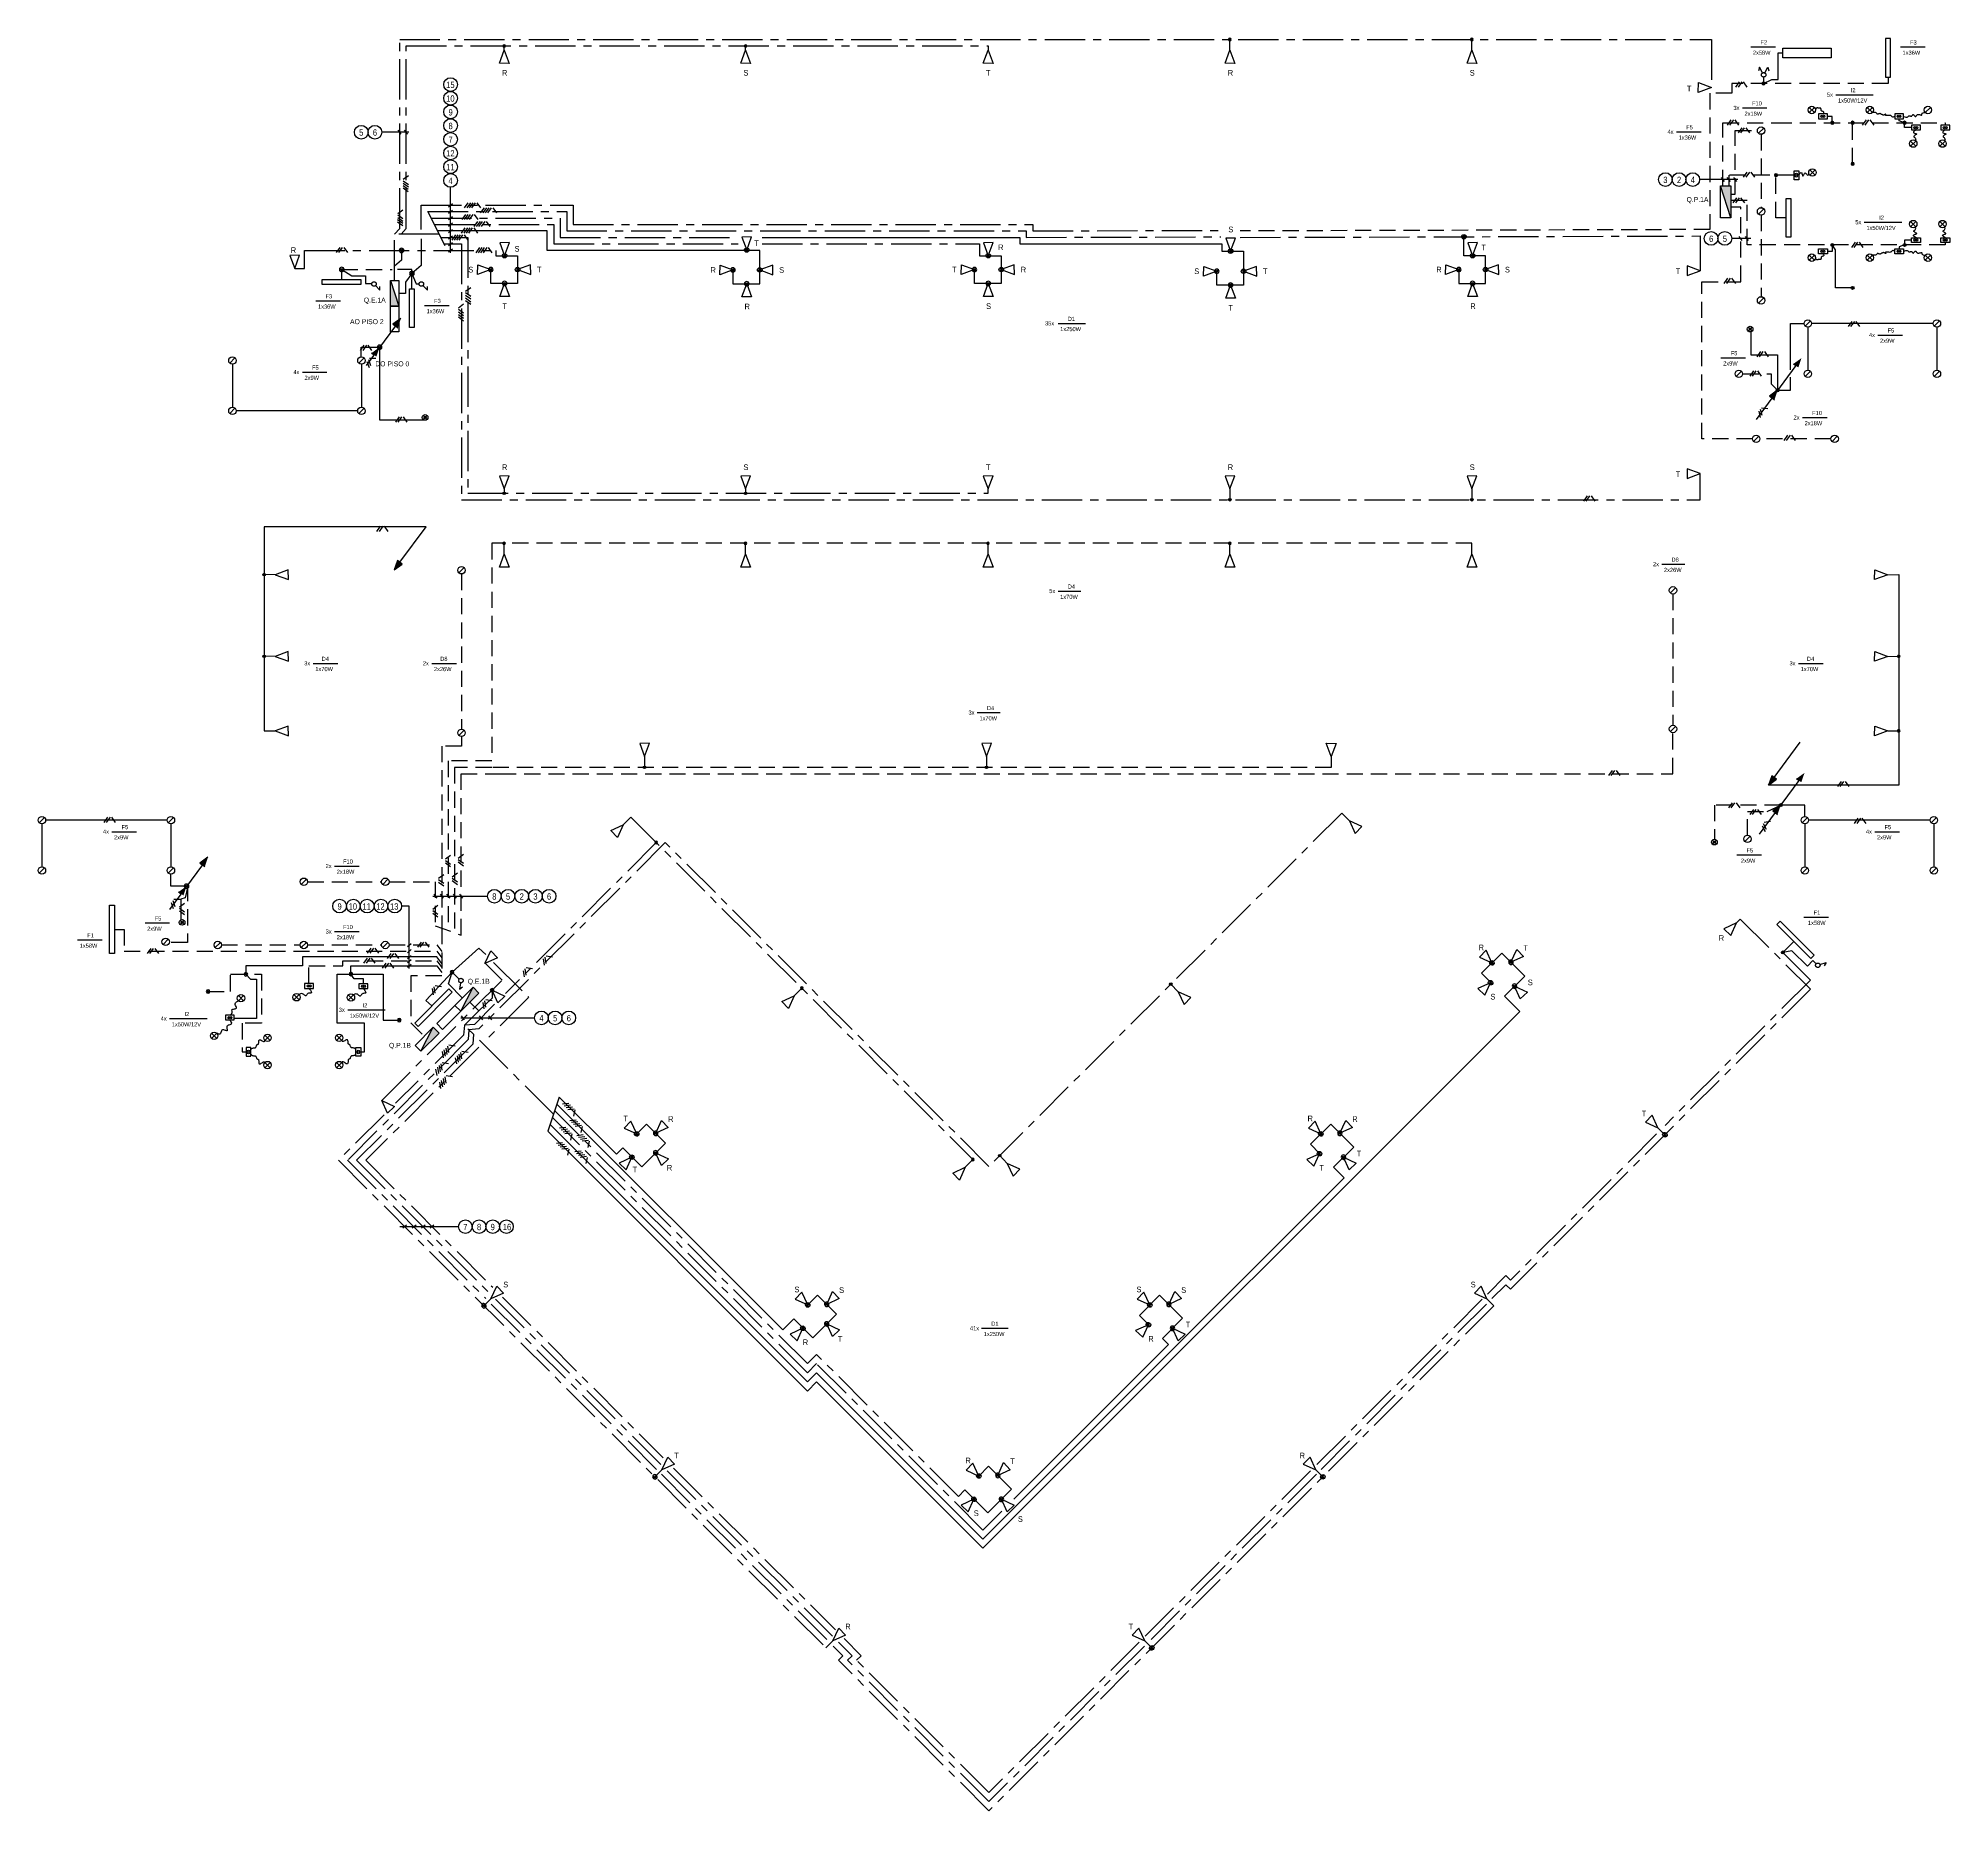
# Model space of a CAD drawing. Extents: x 22.1 to 81.3, y 12 to 66.9.
import ezdxf

# ---------------------------------------------------------------- set-up
doc = ezdxf.new("R2010")
doc.units = 0
doc.header["$MEASUREMENT"] = 0
for name, pattern in [('Center', [2, 1.25, -0.25, 0.25, -0.25]), ('Dashed', [0.75, 0.5, -0.25]), ('Default', [0]), ('Solid', [0])]:
    doc.linetypes.add(name, pattern=pattern)
doc.layers.add('IE003', color=7, linetype='Continuous')
doc.layers.add('Illumination', color=30, linetype='Solid', lineweight=30)
doc.styles.add('Default', font='ARIALN.TTF', dxfattribs={"height": 0.175})
doc.styles.add('Roman Simplex', font='ARIALN.TTF', dxfattribs={"height": 1.5})
doc.styles.add('Simplex', font='ARIALN.TTF')

# ---------------------------------------------------------------- blocks, each defined once
blk = doc.blocks.new('Bola')
at = {"layer": 'IE003', "color": 7, "linetype": 'Default', "const_width": 0.2}
blk.add_lwpolyline([(-0.1, 0, 1), (0.1, 0, 1)], format="xyb", close=True, dxfattribs=at)
at = {"layer": 'IE003', "color": 7, "linetype": 'Default'}
blk.add_circle((0, 0), 0.2, dxfattribs=at)
blk = doc.blocks.new('3')
at = {"layer": 'Illumination', "color": 7}
for p, q in [((-49, -68), (66, 92)), ((28, -68), (143, 92)), ((304, -68), (189, 92))]:
    blk.add_line(p, q, dxfattribs=at)

msp = doc.modelspace()

# ---------------------------------------------------------------- linework, layer by layer
at = {"layer": 'Illumination', "linetype": 'Center'}
for points in [[(34.513, 60.838), (33.132, 60.838), (33.288, 61.015), (33.288, 66.872), (73.957, 66.872), (73.957, 65.385)], [(33.332, 60.838), (33.488, 61.015), (33.488, 66.672), (51.532, 66.672), (51.533, 66.538)], [(33.95, 60.977), (33.95, 61.735), (38.666, 61.735), (38.666, 61.135), (52.915, 61.135), (52.915, 60.936), (58.744, 60.954)], [(34.696, 60.47), (34.164, 61.535), (34.164, 61.535), (38.466, 61.535), (38.466, 60.935), (52.715, 60.935), (52.715, 60.735), (58.745, 60.754)], [(34.264, 61.335), (38.266, 61.335), (38.266, 60.735), (43.719, 60.735)], [(34.364, 61.135), (38.066, 61.135), (38.066, 60.535), (43.78, 60.535)], [(33.132, 59.398), (33.132, 60.838)], [(34.564, 60.735), (35.401, 60.735), (35.401, 52.802), (51.532, 52.802), (51.533, 52.936)], [(34.664, 60.535), (35.201, 60.535), (35.201, 52.602), (73.612, 52.602), (73.612, 53.412)], [(44.523, 60.535), (51.27, 60.535), (51.27, 60.166), (51.942, 60.166), (51.942, 59.308), (51.11, 59.308), (51.11, 59.737)], [(59.348, 60.735), (73.612, 60.78), (73.612, 59.703)], [(30.035, 59.772), (30.337, 59.772), (30.337, 60.335), (36.27, 60.335), (36.27, 60.166), (36.942, 60.166), (36.942, 59.308), (36.11, 59.308), (36.11, 59.737)], [(62.733, 42.647), (62.498, 42.885), (51.556, 31.928), (41.524, 41.974), (35.745, 36.194), (35.437, 36.17), (35.413, 35.862), (31.671, 32.12), (35.96, 27.832)], [(40.22, 42.524), (40.454, 42.762), (51.06, 32.142), (51.06, 32.142), (50.826, 31.904)], [(41.242, 41.974), (36.565, 37.289)], [(74.737, 39.484), (74.853, 39.6), (77.028, 37.424), (67.725, 28.121), (67.584, 28.263), (67.153, 27.832)], [(76.171, 38.564), (77.028, 37.707), (72.521, 33.2)], [(32.731, 33.974), (36.461, 37.705), (35.935, 38.23)], [(36.192, 38.252), (37.287, 37.171), (35.989, 35.873)], [(36.233, 36.965), (35.603, 36.336), (35.296, 36.311), (35.271, 36.004), (33.163, 33.895)], [(38.058, 33.549), (35.296, 36.311), (35.741, 36.756)], [(35.579, 36.028), (35.554, 35.721), (31.954, 32.12), (36.101, 27.973)], [(35.742, 35.626), (32.237, 32.12), (36.174, 28.183)], [(32.803, 33.535), (31.388, 32.12), (46.505, 17.003), (46.505, 17.003), (46.721, 17.219)], [(51.958, 21.241), (51.374, 20.657), (46.216, 25.816), (45.933, 25.533), (38.023, 33.443)], [(51.244, 22.332), (51.547, 22.636), (52.26, 21.923), (51.527, 21.189), (50.814, 21.902), (50.613, 21.701), (46.216, 26.098), (45.933, 25.816), (38.094, 33.655)], [(72.26, 32.939), (67.725, 28.404), (67.584, 28.546), (67.012, 27.973)], [(36.475, 27.882), (41.46, 22.897)], [(36.128, 27.663), (41.279, 22.513)], [(36.26, 27.814), (41.389, 22.685)], [(66.998, 27.825), (67.214, 27.61), (51.556, 11.952), (46.89, 16.618), (47.032, 16.76), (46.731, 17.06)], [(66.852, 27.814), (61.723, 22.685)], [(66.985, 27.663), (61.834, 22.513)], [(41.782, 22.575), (46.796, 17.561)], [(41.402, 22.389), (46.575, 17.216)], [(41.585, 22.489), (46.706, 17.369)], [(61.528, 22.489), (56.407, 17.369)], [(61.711, 22.389), (56.537, 17.216)], [(56.22, 17.181), (51.556, 12.518), (47.456, 16.618), (47.597, 16.76), (47.068, 17.289)], [(56.381, 17.06), (51.556, 12.235), (47.173, 16.618), (47.315, 16.76), (46.893, 17.181)]]:
    msp.add_lwpolyline(points, dxfattribs=at)
for points in [[(36.528, 66.538), (36.68, 66.129), (36.378, 66.137)], [(44.014, 66.538), (44.166, 66.129), (43.865, 66.137)], [(51.533, 66.538), (51.685, 66.129), (51.384, 66.137)], [(59.031, 66.538), (59.183, 66.129), (58.882, 66.137)], [(66.534, 66.538), (66.686, 66.129), (66.385, 66.137)], [(73.957, 65.385), (73.548, 65.233), (73.556, 65.534)], [(36.539, 60.166), (36.691, 60.575), (36.39, 60.567)], [(44.049, 60.343), (44.201, 60.752), (43.9, 60.744)], [(51.539, 60.166), (51.691, 60.575), (51.39, 60.567)], [(59.049, 60.309), (59.201, 60.717), (58.9, 60.709)], [(66.552, 60.167), (66.704, 60.575), (66.402, 60.567)], [(30.035, 59.772), (30.187, 60.181), (29.886, 60.173)], [(36.11, 59.737), (35.702, 59.585), (35.71, 59.886)], [(36.942, 59.737), (37.351, 59.585), (37.343, 59.886)], [(43.62, 59.727), (43.212, 59.575), (43.22, 59.876)], [(44.452, 59.727), (44.861, 59.575), (44.853, 59.876)], [(51.11, 59.737), (50.702, 59.585), (50.71, 59.886)], [(51.942, 59.737), (52.351, 59.585), (52.343, 59.886)], [(66.123, 59.738), (65.715, 59.585), (65.723, 59.887)], [(66.955, 59.738), (67.364, 59.585), (67.356, 59.887)], [(36.539, 59.308), (36.691, 58.899), (36.39, 58.907)], [(44.049, 59.298), (44.201, 58.889), (43.9, 58.897)], [(51.539, 59.308), (51.691, 58.899), (51.39, 58.907)], [(58.62, 59.687), (58.212, 59.535), (58.22, 59.836)], [(59.452, 59.687), (59.861, 59.535), (59.853, 59.836)], [(66.552, 59.308), (66.704, 58.9), (66.402, 58.908)], [(73.612, 59.703), (73.204, 59.855), (73.212, 59.554)], [(59.049, 59.258), (59.201, 58.85), (58.9, 58.857)], [(36.528, 52.936), (36.68, 53.345), (36.378, 53.337)], [(44.014, 52.936), (44.166, 53.345), (43.865, 53.337)], [(51.533, 52.936), (51.685, 53.345), (51.384, 53.337)], [(59.031, 52.936), (59.183, 53.345), (58.882, 53.337)], [(66.534, 52.936), (66.686, 53.345), (66.385, 53.337)], [(73.612, 53.412), (73.204, 53.564), (73.212, 53.262)], [(29.427, 50.278), (29.836, 50.126), (29.828, 50.427)], [(36.528, 50.917), (36.68, 50.508), (36.378, 50.516)], [(44.014, 50.917), (44.166, 50.508), (43.865, 50.516)], [(51.533, 50.917), (51.685, 50.508), (51.384, 50.516)], [(59.031, 50.917), (59.183, 50.508), (58.882, 50.516)], [(66.534, 50.917), (66.686, 50.508), (66.385, 50.516)], [(79.426, 50.278), (79.018, 50.126), (79.026, 50.427)], [(29.427, 47.746), (29.836, 47.593), (29.828, 47.895)], [(79.426, 47.746), (79.018, 47.593), (79.026, 47.895)], [(29.427, 45.433), (29.836, 45.281), (29.828, 45.582)], [(40.882, 44.644), (41.034, 45.053), (40.733, 45.045)], [(51.484, 44.644), (51.636, 45.053), (51.334, 45.045)], [(62.171, 44.644), (62.018, 45.053), (62.32, 45.045)], [(79.426, 45.433), (79.018, 45.281), (79.026, 45.582)], [(40.22, 42.524), (40.039, 42.128), (39.831, 42.346)], [(62.733, 42.647), (62.914, 42.25), (63.121, 42.469)], [(74.737, 39.484), (74.34, 39.302), (74.559, 39.095)], [(35.931, 38.22), (36.112, 38.616), (36.319, 38.398)], [(67.154, 38.242), (66.972, 38.639), (66.765, 38.42)], [(67.742, 38.26), (67.924, 38.657), (68.131, 38.438)], [(36.151, 37.393), (36.547, 37.211), (36.328, 37.004)], [(57.429, 37.344), (57.611, 36.947), (57.818, 37.166)], [(67.111, 37.628), (66.714, 37.447), (66.933, 37.239)], [(67.856, 37.519), (68.253, 37.337), (68.034, 37.13)], [(45.523, 37.221), (45.342, 36.824), (45.134, 37.043)], [(32.731, 33.974), (33.127, 33.792), (32.908, 33.585)], [(40.637, 32.939), (40.456, 33.335), (40.248, 33.117)], [(41.226, 32.957), (41.407, 33.353), (41.615, 33.135)], [(61.85, 32.939), (61.669, 33.335), (61.462, 33.117)], [(62.439, 32.957), (62.621, 33.353), (62.828, 33.135)], [(72.301, 33.128), (72.12, 33.525), (71.913, 33.306)], [(40.487, 32.217), (40.09, 32.036), (40.309, 31.829)], [(41.225, 32.351), (41.622, 32.169), (41.403, 31.962)], [(52.126, 32.026), (52.308, 31.63), (52.515, 31.849)], [(61.807, 32.325), (61.411, 32.144), (61.629, 31.936)], [(62.553, 32.215), (62.949, 32.034), (62.731, 31.827)], [(50.826, 31.904), (50.645, 31.507), (50.437, 31.726)], [(36.114, 27.825), (36.296, 28.222), (36.503, 28.003)], [(45.94, 27.635), (45.759, 28.032), (45.552, 27.813)], [(46.529, 27.654), (46.711, 28.05), (46.918, 27.831)], [(56.547, 27.635), (56.366, 28.032), (56.158, 27.813)], [(57.136, 27.654), (57.317, 28.05), (57.525, 27.831)], [(66.998, 27.825), (66.817, 28.222), (66.609, 28.003)], [(45.79, 26.914), (45.393, 26.733), (45.612, 26.525)], [(46.529, 27.047), (46.925, 26.866), (46.706, 26.659)], [(56.504, 27.022), (56.107, 26.84), (56.326, 26.633)], [(57.25, 26.912), (57.646, 26.731), (57.427, 26.523)], [(41.418, 22.522), (41.599, 22.918), (41.806, 22.7)], [(51.244, 22.332), (51.062, 22.729), (50.855, 22.51)], [(51.833, 22.35), (52.014, 22.747), (52.221, 22.528)], [(61.695, 22.522), (61.514, 22.918), (61.306, 22.7)], [(51.093, 21.611), (50.697, 21.43), (50.915, 21.222)], [(51.946, 21.609), (52.343, 21.427), (52.124, 21.22)], [(46.721, 17.219), (46.902, 17.615), (47.11, 17.396)], [(56.392, 17.219), (56.21, 17.615), (56.003, 17.396)]]:
    msp.add_lwpolyline(points, close=True, dxfattribs=at)
at = {"layer": 'Illumination'}
for points in [[(36.528, 66.538), (36.526, 66.672)], [(44.014, 66.538), (44.013, 66.672)], [(59.031, 66.538), (59.028, 66.872)], [(66.534, 66.538), (66.531, 66.872)], [(75.177, 66.641), (75.941, 66.641)], [(75.574, 65.707), (75.574, 65.506), (75.836, 65.632), (76.025, 65.632), (76.025, 66.458), (76.174, 66.458)], [(79.818, 66.641), (80.582, 66.641)], [(74.919, 64.751), (75.682, 64.751)], [(76.99, 64.768), (77.152, 64.606)], [(77.152, 64.768), (76.99, 64.606)], [(77.416, 64.564), (77.436, 64.588), (77.445, 64.606), (77.445, 64.619), (77.438, 64.628), (77.426, 64.635), (77.412, 64.641), (77.397, 64.647), (77.384, 64.654), (77.374, 64.664), (77.367, 64.676), (77.363, 64.688), (77.36, 64.701), (77.357, 64.714), (77.356, 64.726), (77.353, 64.735), (77.35, 64.742), (77.345, 64.746), (77.338, 64.747), (77.33, 64.746), (77.321, 64.745), (77.311, 64.743), (77.301, 64.741), (77.291, 64.741), (77.28, 64.743), (77.27, 64.747), (77.26, 64.752), (77.249, 64.757), (77.239, 64.757), (77.227, 64.753), (77.215, 64.741), (77.201, 64.72), (77.186, 64.687)], [(77.817, 65.159), (78.978, 65.159)], [(78.79, 64.768), (78.952, 64.606)], [(78.952, 64.768), (78.79, 64.606)], [(79.642, 64.49), (79.616, 64.472), (79.595, 64.465), (79.579, 64.465), (79.566, 64.471), (79.555, 64.481), (79.545, 64.492), (79.533, 64.504), (79.519, 64.513), (79.502, 64.519), (79.482, 64.521), (79.46, 64.52), (79.437, 64.519), (79.416, 64.516), (79.396, 64.514), (79.379, 64.512), (79.367, 64.513), (79.359, 64.516), (79.356, 64.521), (79.355, 64.528), (79.357, 64.535), (79.36, 64.543), (79.363, 64.549), (79.365, 64.554), (79.365, 64.556), (79.362, 64.555), (79.355, 64.553), (79.347, 64.548), (79.337, 64.543), (79.325, 64.538), (79.312, 64.533), (79.299, 64.531), (79.286, 64.53), (79.273, 64.533), (79.261, 64.538), (79.249, 64.544), (79.237, 64.551), (79.225, 64.559), (79.214, 64.565), (79.202, 64.57), (79.189, 64.573), (79.177, 64.573), (79.164, 64.571), (79.152, 64.567), (79.14, 64.563), (79.129, 64.56), (79.118, 64.558), (79.109, 64.558), (79.101, 64.561), (79.094, 64.568), (79.087, 64.578), (79.078, 64.588), (79.066, 64.598), (79.049, 64.606), (79.024, 64.61), (78.991, 64.609), (78.947, 64.601)], [(79.919, 64.49), (79.956, 64.47), (79.986, 64.461), (80.01, 64.46), (80.029, 64.465), (80.044, 64.474), (80.057, 64.485), (80.068, 64.496), (80.079, 64.504), (80.09, 64.508), (80.101, 64.509), (80.113, 64.507), (80.124, 64.504), (80.135, 64.5), (80.146, 64.496), (80.155, 64.494), (80.164, 64.495), (80.172, 64.499), (80.178, 64.506), (80.184, 64.514), (80.19, 64.523), (80.195, 64.531), (80.201, 64.538), (80.207, 64.542), (80.214, 64.543), (80.222, 64.539), (80.23, 64.532), (80.239, 64.523), (80.249, 64.513), (80.259, 64.503), (80.268, 64.494), (80.278, 64.488), (80.287, 64.486), (80.295, 64.488), (80.303, 64.494), (80.311, 64.503), (80.319, 64.513), (80.328, 64.524), (80.339, 64.534), (80.35, 64.542), (80.363, 64.547), (80.379, 64.548), (80.395, 64.546), (80.412, 64.542), (80.429, 64.537), (80.445, 64.533), (80.459, 64.53), (80.47, 64.53), (80.478, 64.534), (80.483, 64.542), (80.485, 64.554), (80.488, 64.568), (80.494, 64.581), (80.505, 64.594), (80.523, 64.603), (80.551, 64.608), (80.59, 64.606), (80.59, 64.606), (80.752, 64.768)], [(72.876, 64.01), (73.639, 64.01)], [(75.58, 64.128), (75.417, 63.966)], [(77.708, 64.293), (77.708, 64.49), (77.554, 64.49)], [(80.165, 64.14), (79.949, 64.14), (79.949, 64.293), (79.781, 64.351), (79.781, 64.417)], [(80.303, 64.067), (80.25, 64.034), (80.225, 64.009), (80.221, 63.99), (80.232, 63.977), (80.254, 63.967), (80.279, 63.96), (80.302, 63.954), (80.319, 63.947), (80.323, 63.94), (80.317, 63.931), (80.304, 63.922), (80.287, 63.912), (80.268, 63.901), (80.251, 63.889), (80.238, 63.878), (80.233, 63.867), (80.237, 63.855), (80.249, 63.844), (80.264, 63.832), (80.279, 63.818), (80.291, 63.803), (80.296, 63.786), (80.291, 63.767), (80.273, 63.745)], [(81.211, 64.067), (81.158, 64.034), (81.133, 64.009), (81.129, 63.99), (81.14, 63.977), (81.161, 63.967), (81.187, 63.96), (81.21, 63.954), (81.226, 63.947), (81.231, 63.94), (81.225, 63.931), (81.212, 63.922), (81.195, 63.912), (81.176, 63.901), (81.159, 63.889), (81.146, 63.878), (81.141, 63.867), (81.145, 63.855), (81.157, 63.844), (81.172, 63.832), (81.187, 63.818), (81.199, 63.803), (81.204, 63.786), (81.199, 63.767), (81.181, 63.745)], [(80.136, 63.725), (80.298, 63.563)], [(80.298, 63.725), (80.136, 63.563)], [(81.044, 63.725), (81.206, 63.563)], [(81.206, 63.725), (81.044, 63.563)], [(77.171, 62.669), (77.009, 62.831)], [(77.009, 62.669), (77.171, 62.831)], [(33.555, 62.147), (33.395, 62.262)], [(74.558, 61.34), (74.237, 62.336)], [(76.668, 62.664), (76.7, 62.717), (76.725, 62.742), (76.744, 62.746), (76.758, 62.735), (76.767, 62.714), (76.775, 62.688), (76.781, 62.665), (76.787, 62.648), (76.795, 62.644), (76.803, 62.65), (76.813, 62.663), (76.823, 62.68), (76.834, 62.699), (76.845, 62.716), (76.857, 62.729), (76.868, 62.734), (76.879, 62.73), (76.891, 62.718), (76.903, 62.703), (76.916, 62.688), (76.931, 62.676), (76.948, 62.671), (76.968, 62.676), (76.99, 62.694)], [(34.807, 61.688), (34.925, 61.783)], [(35.301, 61.648), (35.416, 61.809)], [(35.378, 61.648), (35.493, 61.809)], [(35.45, 61.648), (35.565, 61.809)], [(35.528, 61.648), (35.642, 61.809)], [(35.803, 61.648), (35.688, 61.809)], [(33.384, 61.167), (33.224, 61.282)], [(33.384, 61.09), (33.224, 61.204)], [(33.39, 61.585), (33.229, 61.47)], [(33.39, 61.309), (33.229, 61.424)], [(33.39, 61.232), (33.229, 61.347)], [(34.807, 61.488), (34.925, 61.583)], [(34.807, 61.288), (34.925, 61.383)], [(34.807, 61.088), (34.925, 61.183)], [(35.223, 61.29), (35.338, 61.451)], [(35.301, 61.29), (35.415, 61.451)], [(35.373, 61.29), (35.487, 61.451)], [(35.45, 61.29), (35.564, 61.451)], [(35.597, 61.073), (35.711, 61.233)], [(35.725, 61.29), (35.61, 61.451)], [(35.674, 61.073), (35.789, 61.233)], [(75.58, 61.623), (75.417, 61.461)], [(78.697, 61.208), (79.858, 61.208)], [(80.136, 61.069), (80.298, 61.231)], [(80.298, 61.069), (80.136, 61.231)], [(80.303, 60.728), (80.25, 60.76), (80.225, 60.785), (80.221, 60.804), (80.232, 60.817), (80.254, 60.827), (80.279, 60.834), (80.302, 60.841), (80.319, 60.847), (80.323, 60.854), (80.317, 60.863), (80.304, 60.872), (80.287, 60.883), (80.268, 60.894), (80.251, 60.905), (80.238, 60.916), (80.233, 60.928), (80.237, 60.939), (80.249, 60.95), (80.264, 60.963), (80.279, 60.976), (80.291, 60.991), (80.296, 61.008), (80.291, 61.027), (80.273, 61.05)], [(81.044, 61.069), (81.206, 61.231)], [(81.206, 61.069), (81.044, 61.231)], [(81.211, 60.728), (81.158, 60.76), (81.133, 60.785), (81.129, 60.804), (81.14, 60.817), (81.161, 60.827), (81.187, 60.834), (81.21, 60.841), (81.226, 60.847), (81.231, 60.854), (81.225, 60.863), (81.212, 60.872), (81.195, 60.883), (81.176, 60.894), (81.159, 60.905), (81.146, 60.916), (81.141, 60.928), (81.145, 60.939), (81.157, 60.95), (81.172, 60.963), (81.187, 60.976), (81.199, 60.991), (81.204, 61.008), (81.199, 61.027), (81.181, 61.05)], [(33.95, 60.693), (33.95, 59.868), (33.668, 59.617), (33.473, 59.347), (33.473, 59), (33.26, 59)], [(43.62, 59.727), (43.62, 59.298), (44.452, 59.298), (44.452, 60.335), (37.866, 60.335), (37.866, 60.935), (34.464, 60.935)], [(34.807, 60.888), (34.925, 60.983)], [(34.807, 60.688), (34.925, 60.783)], [(34.807, 60.488), (34.925, 60.583)], [(34.911, 60.653), (35.025, 60.813)], [(34.988, 60.653), (35.102, 60.813)], [(35.06, 60.653), (35.174, 60.813)], [(35.137, 60.653), (35.251, 60.813)], [(35.208, 60.871), (35.323, 61.031)], [(35.285, 60.871), (35.4, 61.031)], [(35.412, 60.653), (35.298, 60.813)], [(35.357, 60.871), (35.472, 61.031)], [(35.434, 60.871), (35.549, 61.031)], [(35.709, 60.871), (35.595, 61.031)], [(44.523, 60.735), (52.515, 60.735), (52.515, 60.535), (58.78, 60.535), (58.78, 60.309), (59.452, 60.309), (59.452, 59.258), (58.62, 59.258), (58.62, 59.687)], [(66.123, 59.738), (66.123, 59.308), (66.955, 59.308), (66.955, 60.167), (66.283, 60.167), (66.283, 60.757)], [(78.337, 59.17), (77.811, 59.17), (77.811, 60.351), (77.708, 60.501), (77.708, 60.304), (77.554, 60.304)], [(80.165, 60.654), (79.949, 60.654), (79.949, 60.501), (79.781, 60.443), (79.781, 60.377)], [(33.346, 60.335), (33.346, 60.033), (33.132, 59.846)], [(34.807, 60.288), (34.925, 60.383)], [(35.657, 60.259), (35.772, 60.42)], [(76.99, 60.026), (77.152, 60.188)], [(77.152, 60.026), (76.99, 60.188)], [(77.416, 60.231), (77.436, 60.206), (77.445, 60.188), (77.445, 60.175), (77.438, 60.166), (77.426, 60.159), (77.412, 60.153), (77.397, 60.147), (77.384, 60.14), (77.374, 60.13), (77.367, 60.119), (77.363, 60.106), (77.36, 60.093), (77.357, 60.08), (77.356, 60.068), (77.353, 60.059), (77.35, 60.052), (77.345, 60.048), (77.338, 60.047), (77.33, 60.048), (77.321, 60.049), (77.311, 60.052), (77.301, 60.053), (77.291, 60.053), (77.28, 60.051), (77.27, 60.047), (77.26, 60.042), (77.249, 60.038), (77.239, 60.037), (77.227, 60.041), (77.215, 60.053), (77.201, 60.074), (77.186, 60.107)], [(78.79, 60.026), (78.952, 60.188)], [(78.952, 60.026), (78.79, 60.188)], [(79.642, 60.304), (79.616, 60.322), (79.595, 60.33), (79.579, 60.33), (79.566, 60.324), (79.555, 60.314), (79.545, 60.302), (79.533, 60.29), (79.519, 60.281), (79.502, 60.276), (79.482, 60.273), (79.46, 60.274), (79.437, 60.276), (79.416, 60.278), (79.396, 60.281), (79.379, 60.282), (79.367, 60.281), (79.359, 60.278), (79.356, 60.273), (79.355, 60.266), (79.357, 60.259), (79.36, 60.252), (79.363, 60.245), (79.365, 60.241), (79.365, 60.238), (79.362, 60.239), (79.355, 60.242), (79.347, 60.246), (79.337, 60.251), (79.325, 60.256), (79.312, 60.261), (79.299, 60.264), (79.286, 60.264), (79.273, 60.261), (79.261, 60.257), (79.249, 60.25), (79.237, 60.243), (79.225, 60.236), (79.214, 60.229), (79.202, 60.224), (79.189, 60.221), (79.177, 60.221), (79.164, 60.223), (79.152, 60.227), (79.14, 60.231), (79.129, 60.234), (79.118, 60.237), (79.109, 60.236), (79.101, 60.233), (79.094, 60.226), (79.087, 60.217), (79.078, 60.206), (79.066, 60.196), (79.049, 60.188), (79.024, 60.184), (78.991, 60.185), (78.947, 60.193)], [(79.919, 60.304), (79.956, 60.324), (79.986, 60.334), (80.01, 60.335), (80.029, 60.33), (80.044, 60.32), (80.057, 60.309), (80.068, 60.298), (80.079, 60.29), (80.09, 60.286), (80.101, 60.285), (80.113, 60.287), (80.124, 60.291), (80.135, 60.295), (80.146, 60.298), (80.155, 60.3), (80.164, 60.299), (80.172, 60.295), (80.178, 60.289), (80.184, 60.28), (80.19, 60.272), (80.195, 60.263), (80.201, 60.257), (80.207, 60.252), (80.214, 60.252), (80.222, 60.255), (80.23, 60.262), (80.239, 60.271), (80.249, 60.282), (80.259, 60.292), (80.268, 60.3), (80.278, 60.306), (80.287, 60.309), (80.295, 60.306), (80.303, 60.3), (80.311, 60.291), (80.319, 60.281), (80.328, 60.27), (80.339, 60.261), (80.35, 60.253), (80.363, 60.248), (80.379, 60.247), (80.395, 60.249), (80.412, 60.253), (80.429, 60.257), (80.445, 60.262), (80.459, 60.264), (80.47, 60.264), (80.478, 60.261), (80.483, 60.252), (80.485, 60.24), (80.488, 60.227), (80.494, 60.213), (80.505, 60.201), (80.523, 60.191), (80.551, 60.187), (80.59, 60.188), (80.59, 60.188), (80.752, 60.026)], [(80.59, 60.026), (80.752, 60.188)], [(31.492, 59.741), (31.803, 59.542), (32.227, 59.542), (32.227, 59.303), (32.437, 59.303)], [(33.003, 59.398), (33.26, 58.601)], [(33.664, 59.141), (33.664, 59.347), (33.664, 59.741), (33.221, 59.741)], [(33.668, 59.617), (33.796, 59.292), (33.892, 59.292)], [(30.689, 58.77), (31.452, 58.77)], [(75.58, 58.864), (75.417, 58.702)], [(34.056, 58.626), (34.819, 58.626)], [(77.032, 58.148), (76.87, 57.986)], [(81.032, 58.148), (80.87, 57.986)], [(33.154, 57.992), (32.245, 56.764)], [(53.7, 58.07), (54.555, 58.07)], [(75.182, 57.809), (75.182, 57.096), (76.012, 57.096), (76.012, 55.995), (76.413, 55.995), (76.413, 56.406)], [(76.413, 56.63), (76.413, 58.067), (76.837, 58.067)], [(76.951, 57.952), (76.951, 56.622)], [(80.837, 58.067), (77.066, 58.067)], [(79.12, 57.71), (79.884, 57.71)], [(80.951, 57.952), (80.951, 56.622)], [(28.182, 56.998), (28.02, 56.836)], [(32.182, 56.998), (32.02, 56.836)], [(32.098, 57.032), (32.098, 57.33), (32.664, 57.33), (32.664, 55.078), (34.035, 55.078)], [(74.256, 57.005), (75.02, 57.005)], [(28.101, 56.803), (28.101, 55.472)], [(30.27, 56.56), (31.034, 56.56)], [(32.101, 56.803), (32.101, 55.472)], [(74.891, 56.588), (74.729, 56.426)], [(76.502, 56.815), (76.577, 56.76), (75.345, 55.091)], [(77.032, 56.588), (76.87, 56.426)], [(81.032, 56.588), (80.87, 56.426)], [(28.182, 55.438), (28.02, 55.276)], [(31.987, 55.357), (28.216, 55.357)], [(32.182, 55.438), (32.02, 55.276)], [(76.781, 55.152), (77.545, 55.152)], [(75.429, 54.571), (75.267, 54.408)], [(77.862, 54.571), (77.7, 54.408)], [(36.528, 52.936), (36.526, 52.802)], [(44.014, 52.936), (44.013, 52.802)], [(59.031, 52.936), (59.028, 52.602)], [(66.534, 52.936), (66.531, 52.602)], [(33.295, 50.662), (34.105, 51.757), (29.087, 51.757), (29.087, 45.436), (29.427, 45.433)], [(36.528, 50.917), (36.525, 51.251)], [(44.014, 50.917), (44.011, 51.251)], [(51.533, 50.917), (51.53, 51.251)], [(59.031, 50.917), (59.028, 51.251)], [(35.287, 50.496), (35.125, 50.333)], [(72.42, 50.605), (73.132, 50.605)], [(29.427, 50.278), (29.087, 50.281)], [(72.848, 49.875), (72.686, 49.712)], [(79.426, 50.278), (79.767, 50.281), (79.767, 43.756), (75.731, 43.756), (75.731, 43.756), (75.979, 43.934), (75.904, 43.989), (75.829, 44.045), (75.731, 43.756), (75.731, 43.756), (76.714, 45.085)], [(53.7, 49.77), (54.412, 49.77)], [(29.427, 47.746), (29.087, 47.748)], [(30.606, 47.529), (31.369, 47.529)], [(34.282, 47.529), (35.046, 47.529)], [(76.658, 47.529), (77.422, 47.529)], [(79.426, 47.746), (79.767, 47.748)], [(51.195, 46.002), (51.907, 46.002)], [(35.287, 45.456), (35.125, 45.294)], [(72.848, 45.575), (72.686, 45.413)], [(79.426, 45.433), (79.767, 45.436)], [(40.882, 44.644), (40.879, 44.304)], [(51.484, 44.644), (51.481, 44.304)], [(76.597, 43.955), (76.672, 43.899), (75.439, 42.231)], [(22.277, 42.748), (22.115, 42.586)], [(26.277, 42.748), (26.115, 42.586)], [(76.857, 42.782), (76.857, 43.134), (76.107, 43.134), (76.107, 43.134), (75.859, 42.956), (75.934, 42.9), (76.009, 42.844)], [(76.938, 42.748), (76.776, 42.586)], [(80.938, 42.748), (80.776, 42.586)], [(22.196, 42.552), (22.196, 41.222)], [(26.081, 42.667), (22.311, 42.667)], [(24.364, 42.31), (25.128, 42.31)], [(26.196, 42.552), (26.196, 41.222)], [(75.158, 42.167), (74.996, 42.004)], [(76.857, 42.552), (76.857, 41.222)], [(80.742, 42.667), (76.971, 42.667)], [(79.025, 42.31), (79.789, 42.31)], [(80.857, 42.552), (80.857, 41.222)], [(74.747, 41.589), (75.51, 41.589)], [(22.277, 41.188), (22.115, 41.026)], [(26.277, 41.188), (26.115, 41.026)], [(27.17, 41.282), (26.151, 39.896)], [(26.68, 40.62), (26.196, 40.62), (26.196, 40.992)], [(31.27, 41.245), (32.033, 41.245)], [(76.938, 41.188), (76.776, 41.026)], [(80.938, 41.188), (80.776, 41.026)], [(26.717, 40.615), (26.633, 40.262), (26.506, 40.221), (26.506, 39.579)], [(30.399, 40.839), (30.237, 40.677)], [(32.925, 40.839), (32.763, 40.677)], [(34.311, 40.31), (36.011, 40.31)], [(34.345, 40.369), (34.44, 40.252)], [(34.545, 40.369), (34.64, 40.252)], [(34.745, 40.369), (34.84, 40.252)], [(34.945, 40.369), (35.04, 40.252)], [(35.145, 40.369), (35.24, 40.252)], [(33.585, 38.071), (33.585, 40.001), (33.349, 40.001)], [(25.392, 39.479), (26.156, 39.479)], [(31.27, 39.215), (32.033, 39.215)], [(76.826, 39.661), (77.59, 39.661)], [(23.299, 38.952), (24.063, 38.952)], [(26.113, 38.975), (25.951, 38.813)], [(27.729, 38.878), (27.566, 38.716)], [(30.399, 38.878), (30.237, 38.716)], [(32.925, 38.878), (32.763, 38.716)], [(33.526, 38.749), (33.644, 38.845)], [(33.526, 38.557), (33.644, 38.653)], [(34.284, 36.905), (34.101, 37.073), (34.914, 37.955), (35.747, 38.702), (35.963, 38.499)], [(40.637, 32.939), (40.941, 33.242), (41.529, 32.654), (40.795, 31.92), (40.207, 32.509), (40.006, 32.308), (38.236, 34.078), (37.881, 33.02), (45.933, 24.967), (46.216, 25.25), (51.374, 20.092), (68.016, 36.734), (67.544, 37.206), (68.17, 37.833), (67.457, 38.546), (66.831, 37.919), (67.126, 37.624)], [(77.208, 38.215), (77.105, 38.313), (76.937, 38.141), (76.457, 38.62), (76.171, 38.564), (76.511, 38.905)], [(34.592, 38.223), (34.44, 38.428), (30.273, 38.428), (30.273, 38.152), (28.52, 38.152), (28.52, 37.889), (28.663, 37.739), (28.849, 37.739), (28.849, 36.519), (28.16, 36.519)], [(32.162, 37.59), (32.162, 37.743), (31.872, 37.743), (31.777, 37.897), (31.777, 38.152), (34.44, 38.152), (34.592, 37.948)], [(33.526, 38.38), (33.644, 38.475)], [(33.526, 38.255), (33.644, 38.35)], [(33.526, 38.105), (33.644, 38.2)], [(35.239, 37.149), (34.804, 37.595), (34.914, 37.955), (35.136, 37.742)], [(30.476, 37.452), (30.519, 37.393), (30.542, 37.353), (30.549, 37.328), (30.544, 37.314), (30.529, 37.308), (30.508, 37.307), (30.485, 37.306), (30.463, 37.303), (30.445, 37.295), (30.431, 37.283), (30.419, 37.268), (30.409, 37.252), (30.4, 37.238), (30.391, 37.227), (30.381, 37.221), (30.37, 37.222), (30.356, 37.23), (30.34, 37.245), (30.32, 37.261), (30.298, 37.276), (30.272, 37.286), (30.242, 37.289), (30.209, 37.28), (30.172, 37.257), (30.172, 37.257), (30.01, 37.095)], [(32.08, 35.484), (32.198, 35.484), (32.198, 36.376), (31.346, 36.376), (31.346, 37.897), (32.779, 37.897), (32.779, 36.464), (33.276, 36.464)], [(32.162, 37.443), (32.205, 37.384), (32.228, 37.344), (32.235, 37.318), (32.23, 37.305), (32.215, 37.299), (32.194, 37.298), (32.171, 37.297), (32.149, 37.294), (32.131, 37.286), (32.117, 37.273), (32.105, 37.258), (32.095, 37.243), (32.086, 37.229), (32.077, 37.218), (32.067, 37.212), (32.056, 37.212), (32.042, 37.221), (32.026, 37.235), (32.006, 37.252), (31.984, 37.267), (31.958, 37.277), (31.928, 37.28), (31.895, 37.271), (31.858, 37.248), (31.858, 37.248), (31.696, 37.086)], [(35.183, 36.742), (35.565, 37.486)], [(36.151, 37.393), (36.151, 37.149), (35.741, 36.756), (35.465, 37.023)], [(45.523, 37.221), (45.757, 37.459)], [(57.429, 37.344), (57.195, 37.582)], [(28.021, 36.618), (28.064, 36.648), (28.088, 36.676), (28.098, 36.702), (28.098, 36.725), (28.092, 36.746), (28.084, 36.763), (28.078, 36.778), (28.08, 36.789), (28.091, 36.798), (28.111, 36.805), (28.136, 36.81), (28.163, 36.815), (28.189, 36.821), (28.211, 36.829), (28.227, 36.839), (28.233, 36.854), (28.228, 36.872), (28.216, 36.894), (28.201, 36.92), (28.19, 36.947), (28.188, 36.977), (28.2, 37.007), (28.231, 37.037), (28.287, 37.067), (28.287, 37.067), (28.449, 37.229)], [(28.449, 37.067), (28.287, 37.229)], [(30.172, 37.095), (30.01, 37.257)], [(31.676, 36.785), (32.837, 36.785)], [(31.858, 37.086), (31.696, 37.248)], [(26.155, 36.516), (27.316, 36.516)], [(28.021, 36.471), (28.056, 36.417), (28.069, 36.378), (28.065, 36.352), (28.048, 36.334), (28.024, 36.323), (27.995, 36.314), (27.968, 36.306), (27.946, 36.295), (27.933, 36.278), (27.928, 36.257), (27.928, 36.234), (27.932, 36.209), (27.936, 36.186), (27.94, 36.166), (27.941, 36.15), (27.936, 36.14), (27.925, 36.138), (27.907, 36.142), (27.885, 36.149), (27.861, 36.157), (27.836, 36.164), (27.812, 36.168), (27.791, 36.166), (27.773, 36.155), (27.761, 36.135), (27.752, 36.109), (27.743, 36.081), (27.733, 36.055), (27.717, 36.036), (27.694, 36.028), (27.661, 36.036), (27.615, 36.062), (27.453, 35.9)], [(33.947, 35.5), (34.328, 36.244)], [(35.186, 36.537), (37.471, 36.537)], [(35.197, 36.595), (35.292, 36.478)], [(35.757, 36.595), (35.852, 36.478)], [(36.039, 36.595), (36.135, 36.478)], [(27.615, 35.9), (27.453, 36.062)], [(28.673, 35.556), (28.695, 35.579), (28.716, 35.593), (28.736, 35.601), (28.754, 35.605), (28.772, 35.606), (28.787, 35.606), (28.801, 35.607), (28.813, 35.61), (28.823, 35.617), (28.831, 35.626), (28.837, 35.639), (28.843, 35.652), (28.848, 35.666), (28.852, 35.679), (28.857, 35.691), (28.863, 35.7), (28.87, 35.707), (28.878, 35.711), (28.885, 35.714), (28.893, 35.717), (28.901, 35.72), (28.907, 35.726), (28.912, 35.734), (28.916, 35.745), (28.918, 35.762), (28.919, 35.781), (28.919, 35.801), (28.921, 35.821), (28.924, 35.839), (28.93, 35.853), (28.94, 35.861), (28.954, 35.861), (28.974, 35.854), (28.997, 35.841), (29.021, 35.825), (29.046, 35.811), (29.07, 35.802), (29.089, 35.8), (29.103, 35.811), (29.11, 35.836)], [(29.111, 35.836), (29.273, 35.998)], [(29.273, 35.836), (29.111, 35.998)], [(31.494, 35.836), (31.332, 35.998)], [(31.332, 35.836), (31.494, 35.998)], [(31.933, 35.556), (31.911, 35.579), (31.89, 35.593), (31.87, 35.601), (31.851, 35.605), (31.834, 35.606), (31.818, 35.606), (31.804, 35.607), (31.793, 35.61), (31.783, 35.617), (31.775, 35.626), (31.769, 35.639), (31.763, 35.652), (31.758, 35.666), (31.753, 35.679), (31.748, 35.691), (31.742, 35.7), (31.736, 35.707), (31.728, 35.711), (31.72, 35.714), (31.712, 35.717), (31.705, 35.72), (31.699, 35.726), (31.693, 35.734), (31.69, 35.745), (31.688, 35.762), (31.687, 35.781), (31.686, 35.801), (31.684, 35.821), (31.681, 35.839), (31.675, 35.853), (31.665, 35.861), (31.651, 35.861), (31.632, 35.854), (31.609, 35.841), (31.584, 35.825), (31.559, 35.811), (31.536, 35.802), (31.516, 35.8), (31.502, 35.811), (31.495, 35.836)], [(34.758, 35.406), (34.725, 35.6)], [(34.812, 35.46), (34.78, 35.655)], [(35.007, 35.655), (34.812, 35.687)], [(28.673, 35.412), (28.695, 35.39), (28.716, 35.375), (28.736, 35.367), (28.754, 35.363), (28.772, 35.362), (28.787, 35.362), (28.801, 35.361), (28.813, 35.358), (28.823, 35.352), (28.831, 35.342), (28.837, 35.33), (28.843, 35.317), (28.848, 35.303), (28.852, 35.29), (28.857, 35.278), (28.863, 35.268), (28.87, 35.262), (28.878, 35.258), (28.885, 35.254), (28.893, 35.252), (28.901, 35.248), (28.907, 35.243), (28.912, 35.235), (28.916, 35.223), (28.918, 35.207), (28.919, 35.188), (28.919, 35.167), (28.921, 35.147), (28.924, 35.13), (28.93, 35.116), (28.94, 35.108), (28.954, 35.107), (28.974, 35.114), (28.997, 35.128), (29.021, 35.144), (29.046, 35.16), (29.069, 35.172), (29.088, 35.176), (29.102, 35.171), (29.109, 35.152)], [(29.111, 34.992), (29.273, 35.155)], [(29.273, 34.992), (29.111, 35.155)], [(31.494, 34.992), (31.332, 35.155)], [(31.332, 34.992), (31.494, 35.155)], [(31.933, 35.412), (31.911, 35.39), (31.89, 35.375), (31.87, 35.367), (31.851, 35.363), (31.834, 35.362), (31.818, 35.362), (31.804, 35.361), (31.793, 35.358), (31.783, 35.352), (31.775, 35.342), (31.769, 35.33), (31.763, 35.317), (31.758, 35.303), (31.753, 35.29), (31.748, 35.278), (31.742, 35.268), (31.736, 35.262), (31.728, 35.258), (31.72, 35.254), (31.712, 35.252), (31.705, 35.248), (31.699, 35.243), (31.693, 35.235), (31.69, 35.223), (31.688, 35.207), (31.687, 35.188), (31.686, 35.167), (31.684, 35.147), (31.681, 35.13), (31.675, 35.116), (31.665, 35.108), (31.651, 35.107), (31.632, 35.114), (31.609, 35.128), (31.584, 35.144), (31.559, 35.16), (31.536, 35.172), (31.517, 35.176), (31.503, 35.171), (31.497, 35.152)], [(34.5, 34.81), (34.468, 35.004)], [(34.555, 34.864), (34.522, 35.058)], [(34.609, 34.918), (34.577, 35.113)], [(34.804, 35.113), (34.609, 35.145)], [(34.649, 35.297), (34.617, 35.492)], [(34.704, 35.352), (34.671, 35.546)], [(35.056, 35.107), (35.023, 35.302)], [(35.11, 35.162), (35.078, 35.356)], [(35.164, 35.216), (35.132, 35.41)], [(35.219, 35.27), (35.186, 35.465)], [(35.413, 35.465), (35.219, 35.497)], [(34.446, 34.755), (34.414, 34.95)], [(34.568, 34.349), (34.535, 34.543)], [(34.622, 34.403), (34.59, 34.598)], [(34.676, 34.457), (34.644, 34.652)], [(34.731, 34.512), (34.699, 34.706)], [(34.926, 34.706), (34.731, 34.739)], [(45.94, 27.635), (46.244, 27.939), (46.832, 27.351), (46.099, 26.617), (45.51, 27.205), (45.168, 26.863), (38.165, 33.866)], [(38.335, 33.869), (38.531, 33.894)], [(38.388, 33.813), (38.583, 33.837)], [(61.823, 32.321), (61.528, 32.616), (62.154, 33.242), (62.867, 32.529), (62.241, 31.903), (62.572, 31.572), (51.374, 20.375), (46.216, 25.533), (45.933, 25.25), (37.952, 33.231)], [(38.451, 33.754), (38.647, 33.778)], [(38.503, 33.697), (38.699, 33.721)], [(38.566, 33.355), (38.762, 33.379)], [(38.618, 33.298), (38.814, 33.322)], [(38.682, 33.239), (38.877, 33.263)], [(38.69, 33.494), (38.73, 33.687)], [(38.734, 33.182), (38.929, 33.206)], [(38.146, 32.65), (38.341, 32.674)], [(38.198, 32.593), (38.394, 32.617)], [(38.241, 33.124), (38.436, 33.148)], [(38.293, 33.067), (38.488, 33.092)], [(38.356, 33.008), (38.552, 33.033)], [(38.409, 32.952), (38.604, 32.976)], [(38.595, 32.749), (38.635, 32.942)], [(38.783, 32.894), (38.978, 32.918)], [(38.835, 32.837), (39.03, 32.861)], [(38.898, 32.778), (39.094, 32.802)], [(38.92, 32.979), (38.961, 33.172)], [(38.951, 32.721), (39.146, 32.746)], [(39.137, 32.519), (39.177, 32.712)], [(72.301, 33.128), (72.517, 32.913)], [(38.262, 32.534), (38.457, 32.558)], [(38.314, 32.477), (38.509, 32.502)], [(38.5, 32.275), (38.541, 32.468)], [(38.715, 32.393), (38.911, 32.417)], [(38.767, 32.336), (38.963, 32.36)], [(38.831, 32.277), (39.026, 32.301)], [(38.883, 32.22), (39.079, 32.244)], [(39.069, 32.017), (39.11, 32.21)], [(52.126, 32.026), (51.892, 32.265)], [(52.334, 21.617), (57.127, 26.41), (56.937, 26.6), (57.563, 27.226), (56.85, 27.939), (56.224, 27.313), (56.52, 27.017)], [(36.114, 27.825), (35.899, 27.61)], [(51.329, 26.914), (52.159, 26.914)], [(41.418, 22.522), (41.202, 22.306)], [(61.695, 22.522), (61.91, 22.306)], [(56.392, 17.219), (56.607, 17.003)]]:
    msp.add_lwpolyline(points, dxfattribs=at)
for points in [[(76.176, 66.306), (76.176, 66.606), (77.676, 66.606), (77.676, 66.306)], [(79.511, 66.906), (79.361, 66.906), (79.361, 65.706), (79.511, 65.706)], [(77.277, 64.564), (77.277, 64.417), (77.554, 64.417), (77.554, 64.564)], [(79.642, 64.564), (79.642, 64.417), (79.919, 64.417), (79.919, 64.564)], [(80.165, 64.214), (80.165, 64.067), (80.441, 64.067), (80.441, 64.214)], [(81.072, 64.214), (81.072, 64.067), (81.349, 64.067), (81.349, 64.214)], [(74.558, 61.34), (74.237, 61.34), (74.237, 62.336), (74.558, 62.336)], [(76.521, 62.803), (76.668, 62.803), (76.668, 62.526), (76.521, 62.526)], [(76.272, 60.739), (76.272, 61.939), (76.422, 61.939), (76.422, 61.939), (76.422, 60.739), (76.422, 60.739)], [(80.165, 60.581), (80.165, 60.728), (80.441, 60.728), (80.441, 60.581)], [(81.072, 60.581), (81.072, 60.728), (81.349, 60.728), (81.349, 60.581)], [(77.277, 60.231), (77.277, 60.377), (77.554, 60.377), (77.554, 60.231)], [(79.642, 60.231), (79.642, 60.377), (79.919, 60.377), (79.919, 60.231)], [(30.883, 59.431), (32.083, 59.431), (32.083, 59.431), (32.083, 59.281), (30.883, 59.281)], [(33.003, 59.398), (33.26, 59.398), (33.26, 58.601), (33.003, 58.601)], [(33.739, 59.141), (33.739, 57.941), (33.589, 57.941), (33.589, 59.141)], [(33.003, 58.601), (33.26, 58.601), (33.26, 57.805), (33.003, 57.805)], [(24.296, 38.529), (24.296, 40.029), (24.296, 40.029), (24.446, 40.029), (24.446, 38.529)], [(76.089, 39.54), (76.089, 39.54), (77.149, 38.48), (77.149, 38.48), (77.043, 38.373), (75.983, 39.434)], [(30.614, 37.452), (30.614, 37.599), (30.338, 37.599), (30.338, 37.452)], [(32.3, 37.443), (32.3, 37.59), (32.023, 37.59), (32.023, 37.443)], [(34.92, 37.329), (33.859, 36.268), (33.753, 36.375), (34.814, 37.435)], [(35.183, 36.742), (35.002, 36.923), (35.565, 37.486), (35.747, 37.305)], [(34.62, 36.178), (34.438, 36.36), (35.002, 36.923), (35.183, 36.742)], [(28.16, 36.471), (28.16, 36.618), (27.883, 36.618), (27.883, 36.471)], [(33.947, 35.5), (33.765, 35.681), (34.328, 36.244), (34.51, 36.063)], [(28.526, 35.346), (28.673, 35.346), (28.673, 35.623), (28.526, 35.623)], [(32.08, 35.346), (31.933, 35.346), (31.933, 35.623), (32.08, 35.623)]]:
    msp.add_lwpolyline(points, close=True, dxfattribs=at)
at = {"layer": 'Illumination', "linetype": 'Dashed'}
for points in [[(75.547, 65.837), (75.454, 66.012), (75.421, 65.896)], [(75.612, 65.837), (75.705, 66.012), (75.737, 65.896)], [(79.436, 65.706), (79.436, 65.506), (74.593, 65.506), (74.593, 65.204), (73.914, 65.204), (73.914, 60.98), (59.347, 60.935)], [(74.315, 62.336), (74.315, 64.293), (75.949, 64.293), (81.211, 64.293), (81.211, 64.214)], [(74.558, 62.077), (74.7, 62.077), (74.7, 64.047), (75.384, 64.047)], [(78.337, 63.016), (78.337, 64.293)], [(75.498, 63.933), (75.498, 61.657)], [(76.521, 62.664), (74.5, 62.664), (74.5, 62.336)], [(76.272, 61.339), (75.961, 61.339), (75.961, 62.664)], [(75.234, 54.49), (73.666, 54.49), (73.666, 59.363), (74.867, 59.363), (74.867, 61.677), (74.558, 61.677)], [(81.211, 60.581), (81.211, 60.501), (75.949, 60.501), (75.067, 60.501), (75.067, 61.877), (74.558, 61.877)], [(75.498, 61.427), (75.498, 58.898)], [(31.492, 59.431), (31.492, 59.741), (33.051, 59.741)], [(32.54, 59.242), (32.677, 59.099), (32.677, 59.219)], [(34.009, 59.242), (34.146, 59.099), (34.146, 59.219)], [(75.098, 57.832), (75.223, 57.956)], [(75.223, 57.832), (75.098, 57.956)], [(74.925, 56.507), (75.812, 56.507), (75.812, 56.194), (76.012, 55.995), (75.764, 55.816), (75.839, 55.761), (75.839, 55.761), (75.915, 55.705)], [(34.139, 55.093), (34.015, 55.218)], [(34.015, 55.093), (34.139, 55.218)], [(77.666, 54.49), (75.463, 54.49)], [(66.534, 50.917), (66.531, 51.251), (36.141, 51.251), (36.141, 44.504), (34.792, 44.504), (34.792, 39.247)], [(35.206, 50.3), (35.206, 45.49)], [(72.767, 49.679), (72.767, 45.609)], [(32.959, 40.758), (34.392, 40.758), (34.392, 39.389), (35.192, 39.104), (35.192, 44.104), (36.401, 44.104), (72.767, 44.104), (72.767, 45.379)], [(35.206, 45.261), (35.206, 44.963), (34.592, 44.963), (34.592, 39.318), (34.592, 37.843), (33.629, 37.843), (33.629, 36.38), (34.047, 35.963)], [(62.171, 44.644), (62.173, 44.304), (36.141, 44.304), (34.992, 44.304), (34.992, 39.175)], [(75.077, 42.2), (75.077, 42.934), (75.687, 42.934), (76.107, 43.134), (74.054, 43.134), (74.054, 42.082)], [(74.114, 41.926), (73.989, 42.05)], [(73.989, 41.926), (74.114, 42.05)], [(26.706, 40.655), (26.706, 38.87), (26.144, 38.87)], [(30.432, 40.758), (32.729, 40.758)], [(24.446, 39.279), (24.744, 39.279), (24.744, 38.605), (34.44, 38.605), (34.592, 38.4)], [(26.48, 39.436), (26.604, 39.56)], [(26.604, 39.436), (26.48, 39.56)], [(27.762, 38.797), (30.203, 38.797)], [(30.432, 38.797), (32.729, 38.797)], [(32.959, 38.797), (34.44, 38.797), (34.592, 38.592)], [(30.476, 37.599), (30.476, 38.152), (31.527, 38.152), (31.527, 38.302), (31.527, 38.302), (34.44, 38.302), (34.592, 38.098)], [(77.324, 38.19), (77.512, 38.253), (77.456, 38.146)], [(27.347, 37.356), (28.042, 37.356), (28.042, 37.889), (28.999, 37.889), (28.999, 36.369), (28.407, 36.369), (28.407, 35.484), (28.526, 35.484)], [(35.174, 37.626), (35.14, 37.431), (35.238, 37.502)]]:
    msp.add_lwpolyline(points, dxfattribs=at)
at = {"layer": 'Illumination', "color": 7}
for points in [[(33.336, 63.94), (33.24, 64.058)], [(33.536, 63.94), (33.44, 64.058)], [(33.569, 63.999), (32.732, 63.999)], [(33.555, 62.224), (33.395, 62.339)], [(33.561, 62.642), (33.401, 62.527)], [(33.561, 62.367), (33.401, 62.481)], [(33.561, 62.29), (33.401, 62.404)], [(34.866, 60.254), (34.866, 62.291)], [(74.782, 62.53), (73.592, 62.53)], [(74.363, 62.471), (74.268, 62.589)], [(74.548, 62.471), (74.452, 62.589)], [(74.748, 62.471), (74.652, 62.589)], [(35.799, 61.493), (35.914, 61.653)], [(35.876, 61.493), (35.991, 61.653)], [(35.948, 61.493), (36.063, 61.653)], [(36.025, 61.493), (36.14, 61.653)], [(36.301, 61.493), (36.186, 61.653)], [(35.746, 61.073), (35.861, 61.233)], [(35.823, 61.073), (35.938, 61.233)], [(36.098, 61.073), (35.984, 61.233)], [(75.182, 60.703), (74.588, 60.703)], [(74.915, 60.645), (74.819, 60.762)], [(75.111, 60.645), (75.016, 60.762)], [(35.734, 60.259), (35.849, 60.42)], [(35.806, 60.259), (35.921, 60.42)], [(35.883, 60.259), (35.998, 60.42)], [(36.159, 60.259), (36.044, 60.42)], [(35.49, 59.174), (35.329, 59.059)], [(35.49, 58.899), (35.329, 59.013)], [(35.49, 58.822), (35.329, 58.936)], [(35.49, 58.733), (35.329, 58.848)], [(35.49, 58.656), (35.329, 58.771)], [(35.272, 58.661), (35.112, 58.546)], [(35.272, 58.385), (35.112, 58.5)], [(35.272, 58.308), (35.112, 58.423)], [(35.272, 58.22), (35.112, 58.335)], [(35.272, 58.143), (35.112, 58.258)], [(33.288, 30.063), (35.112, 30.063)], [(33.504, 30.111), (33.387, 30.016)], [(33.797, 30.111), (33.679, 30.016)], [(34.079, 30.111), (33.961, 30.016)], [(34.352, 30.111), (34.235, 30.016)]]:
    msp.add_lwpolyline(points, dxfattribs=at)
at = {"layer": 'Illumination', "color": 7, "linetype": 'Dashed'}
for points in [[(33.327, 58.226), (33.079, 58.047), (33.154, 57.992), (33.229, 57.936)], [(32.416, 57.152), (32.491, 57.096)], [(27.343, 41.516), (27.095, 41.338), (27.17, 41.282), (27.246, 41.226)], [(26.432, 40.442), (26.508, 40.386)]]:
    msp.add_lwpolyline(points, dxfattribs=at)
msp.add_lwpolyline([(33.295, 50.662), (33.22, 50.717), (33.122, 50.428), (33.37, 50.606)], close=True, dxfattribs=at)
at = {"layer": 'Illumination', "linetype": 'Dashed'}
for centre in [(75.579, 65.776), (32.492, 59.292), (33.961, 59.292), (77.258, 38.168), (35.186, 37.694)]:
    msp.add_circle(centre, 0.0691, dxfattribs=at)
at = {"layer": 'Illumination', "color": 7}
for centre, radius in [((34.866, 65.476), 0.212), ((34.866, 65.051), 0.212), ((34.866, 64.626), 0.212), ((32.095, 63.999), 0.212), ((32.52, 63.999), 0.212), ((34.866, 64.202), 0.212), ((34.866, 63.777), 0.212), ((34.866, 63.353), 0.212), ((34.866, 62.928), 0.212), ((34.866, 62.503), 0.212), ((72.531, 62.53), 0.212), ((72.955, 62.53), 0.212), ((73.38, 62.53), 0.212), ((73.951, 60.703), 0.212), ((74.375, 60.703), 0.212), ((75.16, 57.894), 0.0263), ((75.16, 57.894), 0.0209), ((75.16, 57.894), 0.0127), ((75.16, 57.894), 0.00556), ((75.16, 57.894), 0.00191), ((34.077, 55.155), 0.0263), ((34.077, 55.155), 0.0209), ((34.077, 55.155), 0.0127), ((34.077, 55.155), 0.00556), ((34.077, 55.155), 0.00191), ((74.051, 41.988), 0.0263), ((74.051, 41.988), 0.0209), ((74.051, 41.988), 0.0127), ((74.051, 41.988), 0.00556), ((74.051, 41.988), 0.00191), ((26.542, 39.498), 0.0263), ((26.542, 39.498), 0.0209), ((26.542, 39.498), 0.0127), ((26.542, 39.498), 0.00556), ((26.542, 39.498), 0.00191), ((35.324, 30.063), 0.212), ((35.749, 30.063), 0.212), ((36.173, 30.063), 0.212), ((36.598, 30.063), 0.212)]:
    msp.add_circle(centre, radius, dxfattribs=at)
at = {"layer": 'Illumination'}
for centre, radius in [((77.071, 64.687), 0.115), ((78.871, 64.687), 0.115), ((80.671, 64.687), 0.115), ((75.498, 64.047), 0.115), ((77.388, 64.489), 0.0369), ((77.435, 64.489), 0.0369), ((79.753, 64.489), 0.0369), ((79.8, 64.489), 0.0369), ((80.275, 64.138), 0.0369), ((80.322, 64.138), 0.0369), ((81.183, 64.138), 0.0369), ((81.23, 64.138), 0.0369), ((80.217, 63.644), 0.115), ((81.125, 63.644), 0.115), ((77.09, 62.75), 0.115), ((76.596, 62.692), 0.0369), ((76.596, 62.645), 0.0369), ((75.498, 61.542), 0.115), ((80.217, 61.15), 0.115), ((81.125, 61.15), 0.115), ((80.275, 60.656), 0.0369), ((80.322, 60.656), 0.0369), ((81.183, 60.656), 0.0369), ((81.23, 60.656), 0.0369), ((77.071, 60.107), 0.115), ((77.388, 60.306), 0.0369), ((77.435, 60.306), 0.0369), ((78.871, 60.107), 0.115), ((79.753, 60.306), 0.0369), ((79.8, 60.306), 0.0369), ((80.671, 60.107), 0.115), ((75.498, 58.783), 0.115), ((76.951, 58.067), 0.115), ((80.951, 58.067), 0.115), ((75.16, 57.894), 0.0881), ((75.16, 57.894), 0.0324), ((28.101, 56.917), 0.115), ((32.101, 56.917), 0.115), ((74.81, 56.507), 0.115), ((76.951, 56.507), 0.115), ((80.951, 56.507), 0.115), ((28.101, 55.357), 0.115), ((32.101, 55.357), 0.115), ((34.077, 55.155), 0.0881), ((34.077, 55.155), 0.0324), ((75.348, 54.49), 0.115), ((77.781, 54.49), 0.115), ((35.206, 50.415), 0.115), ((72.767, 49.793), 0.115), ((35.206, 45.375), 0.115), ((72.767, 45.494), 0.115), ((22.196, 42.667), 0.115), ((26.196, 42.667), 0.115), ((76.857, 42.667), 0.115), ((80.857, 42.667), 0.115), ((75.077, 42.086), 0.115), ((74.051, 41.988), 0.0881), ((74.051, 41.988), 0.0324), ((22.196, 41.107), 0.115), ((26.196, 41.107), 0.115), ((76.857, 41.107), 0.115), ((80.857, 41.107), 0.115), ((30.318, 40.758), 0.115), ((32.844, 40.758), 0.115), ((36.223, 40.31), 0.212), ((36.647, 40.31), 0.212), ((37.072, 40.31), 0.212), ((37.497, 40.31), 0.212), ((37.921, 40.31), 0.212), ((31.424, 40.001), 0.212), ((31.852, 40.001), 0.212), ((32.28, 40.001), 0.212), ((32.708, 40.001), 0.212), ((33.137, 40.001), 0.212), ((26.542, 39.498), 0.0881), ((26.542, 39.498), 0.0324), ((26.032, 38.894), 0.115), ((27.648, 38.797), 0.115), ((30.318, 38.797), 0.115), ((32.844, 38.797), 0.115), ((30.457, 37.528), 0.0369), ((30.504, 37.528), 0.0369), ((32.143, 37.518), 0.0369), ((32.19, 37.518), 0.0369), ((28.368, 37.148), 0.115), ((30.091, 37.176), 0.115), ((31.777, 37.167), 0.115), ((37.683, 36.537), 0.212), ((38.108, 36.537), 0.212), ((38.532, 36.537), 0.212), ((28.002, 36.546), 0.0369), ((28.049, 36.546), 0.0369), ((27.534, 35.981), 0.115), ((29.192, 35.917), 0.115), ((31.413, 35.917), 0.115), ((28.601, 35.503), 0.0369), ((28.601, 35.456), 0.0369), ((29.192, 35.074), 0.115), ((31.413, 35.074), 0.115), ((32.005, 35.503), 0.0369), ((32.005, 35.456), 0.0369)]:
    msp.add_circle(centre, radius, dxfattribs=at)
for points in [[(74.558, 61.34), (74.237, 62.336), (74.558, 62.336)], [(33.003, 59.398), (33.26, 58.601), (33.003, 58.601)], [(35.183, 36.742), (35.565, 37.486), (35.747, 37.305)], [(33.947, 35.5), (34.328, 36.244), (34.51, 36.063)]]:
    msp.add_solid(points, dxfattribs=at)
at = {"layer": 'Illumination', "color": 7, "linetype": 'Dashed'}
for points in [[(33.327, 58.226), (33.229, 57.936), (33.079, 58.047)], [(32.664, 57.33), (32.566, 57.04), (32.416, 57.152)], [(76.75, 56.993), (76.653, 56.704), (76.502, 56.815)], [(76.012, 55.995), (75.915, 55.705), (75.764, 55.816)], [(33.122, 50.428), (33.22, 50.717), (33.37, 50.606)], [(75.731, 43.756), (75.829, 44.045), (75.979, 43.934)], [(76.845, 44.133), (76.747, 43.843), (76.597, 43.955)], [(76.107, 43.134), (76.009, 42.844), (75.859, 42.956)], [(27.343, 41.516), (27.246, 41.226), (27.095, 41.338)], [(26.68, 40.62), (26.583, 40.331), (26.432, 40.442)]]:
    msp.add_solid(points, dxfattribs=at)

# ---------------------------------------------------------------- block references
at = {"layer": 'Illumination'}
for name, p, xscale, yscale, zscale, rotation in [('Bola', (36.526, 66.672), -0.2000000376799598, 0.2000000376799598, 0.2000000376799602, 180), ('Bola', (44.013, 66.672), -0.2000000376799598, 0.2000000376799598, 0.2000000376799602, 180), ('Bola', (59.028, 66.872), -0.2000000376799598, 0.2000000376799598, 0.2000000376799602, 180), ('Bola', (66.531, 66.872), -0.2000000376799598, 0.2000000376799598, 0.2000000376799602, 180), ('3', (32.321, 56.773), 0.00100000018840008, 0.00100000018840008, 0.00100000018840008, 55.17019139619776), ('3', (75.463, 55.234), 0.001000000188398613, 0.001000000188398613, 0.001000000188398613, 50.1888547159573), ('Bola', (36.525, 51.251), -0.2000000376799598, 0.2000000376799598, 0.2000000376799602, 180), ('Bola', (44.011, 51.251), -0.2000000376799598, 0.2000000376799598, 0.2000000376799602, 180), ('Bola', (51.53, 51.251), -0.2000000376799598, 0.2000000376799598, 0.2000000376799602, 180), ('Bola', (59.028, 51.251), -0.2000000376799598, 0.2000000376799598, 0.2000000376799602, 180), ('Bola', (29.087, 50.281), 0.2000000376799589, 0.2000000376799589, 0.2000000376799589, 225.0000000000004), ('Bola', (29.087, 47.748), 0.2000000376799589, 0.2000000376799589, 0.2000000376799589, 225.0000000000004), ('Bola', (79.767, 47.748), -0.2000000376799589, 0.2000000376799598, 0.2000000376799602, 134.9999999999997), ('Bola', (79.767, 45.436), -0.2000000376799589, 0.2000000376799598, 0.2000000376799602, 134.9999999999997), ('Bola', (40.879, 44.304), 0.2000000376799589, 0.2000000376799589, 0.2000000376799589, 314.9999999999997), ('Bola', (51.481, 44.304), 0.2000000376799589, 0.2000000376799589, 0.2000000376799589, 314.9999999999997), ('3', (75.595, 42.382), 0.001000000188399813, 0.001000000188399813, 0.001000000188399813, 63.43042190979659), ('3', (34.799, 41.266), 0.001000000188399852, 0.001000000188399852, 0.001000000188399852, 90), ('3', (35.195, 41.294), 0.001000000188399852, 0.001000000188399852, 0.001000000188399852, 90), ('Bola', (41.242, 41.974), -0.2000000376799589, 0.2000000376799598, 0.2000000376799602, 134.9999999999997), ('3', (34.587, 40.672), 0.001000000188399852, 0.001000000188399852, 0.001000000188399852, 90), ('3', (35.011, 40.715), 0.001000000188399852, 0.001000000188399852, 0.001000000188399852, 90), ('3', (26.252, 39.997), 0.001000000188399371, 0.001000000188399371, 0.001000000188399371, 53.96719636823908), ('3', (26.549, 39.782), 0.001000000188399852, 0.001000000188399852, 0.001000000188399852, 90), ('3', (34.404, 39.712), 0.001000000188399852, 0.001000000188399852, 0.001000000188399852, 90), ('3', (37.766, 38.252), 0.001000000188398076, 0.001000000188398076, 0.001000000188398076, 45.00568166214498), ('3', (37.143, 37.887), 0.001000000188398076, 0.001000000188398076, 0.001000000188398076, 45.00568166214498), ('3', (34.324, 37.331), 0.001000000188398076, 0.001000000188398076, 0.001000000188398076, 45.00568166214498), ('Bola', (45.757, 37.459), -0.2000000376799589, 0.2000000376799598, 0.2000000376799602, 134.9999999999997), ('Bola', (57.195, 37.582), 0.2000000376799589, 0.2000000376799589, 0.2000000376799589, 225.0000000000004), ('3', (35.896, 36.897), 0.001000000188398076, 0.001000000188398076, 0.001000000188398076, 45.00568166214498), ('Bola', (51.06, 32.142), -0.2000000376799589, 0.2000000376799598, 0.2000000376799602, 134.9999999999997), ('Bola', (51.892, 32.265), 0.2000000376799589, 0.2000000376799589, 0.2000000376799589, 225.0000000000004)]:
    msp.add_blockref(name, p, dxfattribs=dict(at, xscale=xscale, yscale=yscale, zscale=zscale, rotation=rotation))
for name, p, xscale, yscale, zscale in [('3', (74.766, 65.463), 0.001000000188398076, 0.001000000188398076, 0.001000000188398076), ('3', (74.506, 64.286), 0.001000000188398076, 0.001000000188398076, 0.001000000188398076), ('3', (74.846, 64.046), 0.001000000188398076, 0.001000000188398076, 0.001000000188398076), ('3', (78.697, 64.286), 0.001000000188398076, 0.001000000188398076, 0.001000000188398076), ('3', (75.005, 62.67), 0.001000000188398076, 0.001000000188398076, 0.001000000188398076), ('3', (74.686, 61.871), 0.001000000188398076, 0.001000000188398076, 0.001000000188398076), ('3', (78.358, 60.495), 0.001000000188398076, 0.001000000188398076, 0.001000000188398076), ('3', (31.377, 60.332), 0.001000000188398076, 0.001000000188398076, 0.001000000188398076), ('3', (74.407, 59.377), 0.001000000188398076, 0.001000000188398076, 0.001000000188398076), ('3', (78.258, 58.041), 0.001000000188398076, 0.001000000188398076, 0.001000000188398076), ('3', (32.124, 57.3), 0.001000000188398076, 0.001000000188398076, 0.001000000188398076), ('3', (75.424, 57.103), 0.001000000188398076, 0.001000000188398076, 0.001000000188398076), ('3', (75.205, 56.504), 0.001000000188398076, 0.001000000188398076, 0.001000000188398076), ('3', (33.213, 55.076), 0.001000000188398076, 0.001000000188398076, 0.001000000188398076), ('3', (76.263, 54.509), 0.001000000188398076, 0.001000000188398076, 0.001000000188398076), ('Bola', (36.526, 52.802), 0.2000000376799598, 0.2000000376799598, 0.2000000376799598), ('Bola', (44.013, 52.802), 0.2000000376799598, 0.2000000376799598, 0.2000000376799598), ('Bola', (59.028, 52.602), 0.2000000376799598, 0.2000000376799598, 0.2000000376799598), ('Bola', (66.531, 52.602), 0.2000000376799598, 0.2000000376799598, 0.2000000376799598), ('3', (70.05, 52.628), 0.001000000188398076, 0.001000000188398076, 0.001000000188398076), ('3', (32.632, 51.689), 0.001000000188398076, 0.001000000188398076, 0.001000000188398076), ('3', (70.826, 44.118), 0.001000000188398076, 0.001000000188398076, 0.001000000188398076), ('3', (77.923, 43.775), 0.001000000188398076, 0.001000000188398076, 0.001000000188398076), ('3', (24.175, 42.664), 0.001000000188398076, 0.001000000188398076, 0.001000000188398076), ('3', (74.546, 43.114), 0.001000000188398076, 0.001000000188398076, 0.001000000188398076), ('3', (75.207, 42.908), 0.001000000188398076, 0.001000000188398076, 0.001000000188398076), ('3', (78.448, 42.635), 0.001000000188398076, 0.001000000188398076, 0.001000000188398076), ('3', (25.517, 38.596), 0.001000000188398076, 0.001000000188398076, 0.001000000188398076), ('3', (32.341, 38.61), 0.001000000188398076, 0.001000000188398076, 0.001000000188398076), ('3', (32.963, 38.441), 0.001000000188398076, 0.001000000188398076, 0.001000000188398076), ('3', (33.895, 38.794), 0.001000000188398076, 0.001000000188398076, 0.001000000188398076), ('3', (32.228, 38.299), 0.001000000188398076, 0.001000000188398076, 0.001000000188398076), ('3', (32.807, 38.144), 0.001000000188398076, 0.001000000188398076, 0.001000000188398076)]:
    msp.add_blockref(name, p, dxfattribs=dict(at, xscale=xscale, yscale=yscale, zscale=zscale))
at = {"layer": 'Illumination', "linetype": 'Dashed'}
for p, xscale, yscale, zscale, rotation in [((75.574, 65.506), 0.2154321579868537, -0.2332014799386481, 0.2154321579868537, 270), ((77.708, 64.293), 0.2154321579868537, -0.2332014799386481, 0.2154321579868537, 270), ((78.337, 64.293), 0.2154321579868537, -0.2332014799386481, 0.2154321579868537, 270), ((79.949, 64.293), 0.2154321579868537, -0.2332014799386481, 0.2154321579868537, 270), ((78.337, 63.016), 0.2154321579868537, -0.2332014799386481, 0.2154321579868537, 270), ((75.961, 62.664), 0.2154321579868537, -0.2332014799386481, 0.2154321579868537, 270), ((66.283, 60.757), -0.3366127468544597, -0.3643773124041374, 0.3366127468544598, 270), ((77.708, 60.501), -0.2154321579868537, -0.2332014799386481, 0.2154321579868543, 270), ((79.949, 60.501), -0.2154321579868537, -0.2332014799386481, 0.2154321579868543, 270), ((33.346, 60.335), 0.3366127468544597, -0.3643773124041374, 0.3366127468544597, 270), ((36.539, 60.166), -0.3366127468544597, -0.3643773124041374, 0.3366127468544598, 270), ((44.049, 60.343), -0.3366127468544597, -0.3643773124041374, 0.3366127468544598, 270), ((51.539, 60.166), -0.3366127468544597, -0.3643773124041374, 0.3366127468544598, 270), ((59.049, 60.309), -0.3366127468544597, -0.3643773124041374, 0.3366127468544598, 270), ((66.552, 60.167), -0.3366127468544597, -0.3643773124041374, 0.3366127468544598, 270), ((31.492, 59.741), 0.3366127468544597, -0.3643773124041374, 0.3366127468544597, 270), ((33.668, 59.617), 0.3366127468544597, -0.3643773124041374, 0.3366127468544597, 270), ((36.11, 59.737), 0.3366127468544597, -0.3643773124041374, 0.3366127468544597, 270), ((36.539, 59.308), 0.3366127468544597, -0.3643773124041374, 0.3366127468544597, 270), ((36.942, 59.737), -0.3366127468544597, -0.3643773124041374, 0.3366127468544598, 90), ((43.62, 59.727), 0.3366127468544597, -0.3643773124041374, 0.3366127468544597, 270), ((44.049, 59.298), 0.3366127468544597, -0.3643773124041374, 0.3366127468544597, 270), ((44.452, 59.727), -0.3366127468544597, -0.3643773124041374, 0.3366127468544598, 90), ((51.11, 59.737), 0.3366127468544597, -0.3643773124041374, 0.3366127468544597, 270), ((51.539, 59.308), 0.3366127468544597, -0.3643773124041374, 0.3366127468544597, 270), ((51.942, 59.737), -0.3366127468544597, -0.3643773124041374, 0.3366127468544598, 90), ((58.62, 59.687), 0.3366127468544597, -0.3643773124041374, 0.3366127468544597, 270), ((59.049, 59.258), 0.3366127468544597, -0.3643773124041374, 0.3366127468544597, 270), ((59.452, 59.687), -0.3366127468544597, -0.3643773124041374, 0.3366127468544598, 90), ((66.123, 59.738), 0.3366127468544597, -0.3643773124041374, 0.3366127468544597, 270), ((66.552, 59.308), 0.3366127468544597, -0.3643773124041374, 0.3366127468544597, 270), ((66.955, 59.738), -0.3366127468544597, -0.3643773124041374, 0.3366127468544598, 90), ((32.664, 57.33), 0.3366127468544597, -0.3643773124041374, 0.3366127468544597, 270), ((26.68, 40.62), 0.3366127468544597, -0.3643773124041374, 0.3366127468544597, 270), ((28.52, 37.889), 0.2692901974835671, -0.2915018499233089, 0.2692901974835671, 270), ((31.777, 37.897), 0.2692901974835671, -0.2915018499233089, 0.2692901974835671, 270), ((34.914, 37.955), 0.2692901974835671, -0.2915018499233089, 0.2692901974835671, 270), ((67.154, 38.242), -0.3366127468544592, -0.3643773124041374, 0.3366127468544598, 225.0000000000002), ((67.742, 38.26), 0.3366127468544592, -0.3643773124041374, 0.3366127468544592, 45.00000000000022), ((27.347, 37.356), 0.2692901974835671, -0.2915018499233089, 0.2692901974835671, 270), ((36.151, 37.393), 0.2692901974835671, -0.2915018499233089, 0.2692901974835671, 270), ((67.111, 37.628), -0.3366127468544592, -0.3643773124041374, 0.3366127468544598, 45.00000000000025), ((67.856, 37.519), 0.3366127468544592, -0.3643773124041374, 0.3366127468544592, 45.00000000000022), ((33.276, 36.464), 0.2692901974835671, -0.2915018499233089, 0.2692901974835671, 270), ((40.637, 32.939), -0.3366127468544592, -0.3643773124041374, 0.3366127468544598, 225.0000000000002), ((41.226, 32.957), 0.3366127468544592, -0.3643773124041374, 0.3366127468544592, 45.00000000000022), ((61.85, 32.939), -0.3366127468544592, -0.3643773124041374, 0.3366127468544598, 225.0000000000002), ((62.439, 32.957), 0.3366127468544592, -0.3643773124041374, 0.3366127468544592, 45.00000000000022), ((72.517, 32.913), -0.3366127468544592, -0.3643773124041374, 0.3366127468544598, 45.00000000000025), ((40.487, 32.217), -0.3366127468544592, -0.3643773124041374, 0.3366127468544598, 45.00000000000025), ((41.225, 32.351), 0.3366127468544592, -0.3643773124041374, 0.3366127468544592, 45.00000000000022), ((61.807, 32.325), -0.3366127468544592, -0.3643773124041374, 0.3366127468544598, 45.00000000000025), ((62.553, 32.215), 0.3366127468544592, -0.3643773124041374, 0.3366127468544592, 45.00000000000022), ((35.899, 27.61), 0.3366127468544592, -0.3643773124041374, 0.3366127468544592, 45.00000000000022), ((45.94, 27.635), -0.3366127468544592, -0.3643773124041374, 0.3366127468544598, 225.0000000000002), ((46.529, 27.654), 0.3366127468544592, -0.3643773124041374, 0.3366127468544592, 45.00000000000022), ((56.547, 27.635), -0.3366127468544592, -0.3643773124041374, 0.3366127468544598, 225.0000000000002), ((57.136, 27.654), 0.3366127468544592, -0.3643773124041374, 0.3366127468544592, 45.00000000000022), ((45.79, 26.914), -0.3366127468544592, -0.3643773124041374, 0.3366127468544598, 45.00000000000025), ((46.529, 27.047), 0.3366127468544592, -0.3643773124041374, 0.3366127468544592, 45.00000000000022), ((56.504, 27.022), -0.3366127468544592, -0.3643773124041374, 0.3366127468544598, 45.00000000000025), ((57.25, 26.912), 0.3366127468544592, -0.3643773124041374, 0.3366127468544592, 45.00000000000022), ((41.202, 22.306), 0.3366127468544592, -0.3643773124041374, 0.3366127468544592, 45.00000000000022), ((51.244, 22.332), -0.3366127468544592, -0.3643773124041374, 0.3366127468544598, 225.0000000000002), ((51.833, 22.35), 0.3366127468544592, -0.3643773124041374, 0.3366127468544592, 45.00000000000022), ((61.91, 22.306), -0.3366127468544592, -0.3643773124041374, 0.3366127468544598, 314.9999999999998), ((51.093, 21.611), -0.3366127468544592, -0.3643773124041374, 0.3366127468544598, 45.00000000000025), ((51.946, 21.609), 0.3366127468544592, -0.3643773124041374, 0.3366127468544592, 45.00000000000022), ((56.607, 17.003), -0.3366127468544592, -0.3643773124041374, 0.3366127468544598, 314.9999999999998)]:
    msp.add_blockref('Bola', p, dxfattribs=dict(at, xscale=xscale, yscale=yscale, zscale=zscale, rotation=rotation))
at = {"layer": 'Illumination', "linetype": 'Dashed', "xscale": -0.2154321579868537, "yscale": -0.2332014799386481, "zscale": 0.2154321579868543}
for p in [(78.337, 59.17), (76.012, 55.995), (76.107, 43.134), (76.171, 38.564)]:
    msp.add_blockref('Bola', p, dxfattribs=at)

# ---------------------------------------------------------------- texts
at = {"layer": 'Illumination'}
for s, height, style, p in [('2x58W', 0.128, 'Default', (75.245, 66.399)), ('F2', 0.128, 'Default', (75.479, 66.718)), ('1x36W', 0.128, 'Default', (79.886, 66.399)), ('F3', 0.128, 'Default', (80.12, 66.718)), ('15', 0.195, 'Simplex', (34.731, 65.368)), ('5x', 0.128, 'Default', (77.541, 65.096)), ('I2', 0.128, 'Default', (78.281, 65.236)), ('10', 0.195, 'Simplex', (34.731, 64.943)), ('9', 0.195, 'Simplex', (34.802, 64.518)), ('3x', 0.128, 'Default', (74.642, 64.687)), ('2x18W', 0.128, 'Default', (74.986, 64.509)), ('F10', 0.128, 'Default', (75.22, 64.828)), ('1x50W/12V', 0.128, 'Default', (77.885, 64.918)), ('5', 0.195, 'Simplex', (32.031, 63.891)), ('6', 0.195, 'Simplex', (32.456, 63.891)), ('8', 0.195, 'Simplex', (34.802, 64.094)), ('4x', 0.128, 'Default', (72.599, 63.946)), ('F5', 0.128, 'Default', (73.177, 64.086)), ('12', 0.195, 'Simplex', (34.731, 63.245)), ('7', 0.195, 'Simplex', (34.802, 63.669)), ('1x36W', 0.128, 'Default', (72.943, 63.768)), ('11', 0.195, 'Simplex', (34.731, 62.82)), ('4', 0.195, 'Simplex', (34.802, 62.395)), ('3', 0.195, 'Simplex', (72.467, 62.422)), ('2', 0.195, 'Simplex', (72.891, 62.422)), ('4', 0.195, 'Simplex', (73.316, 62.422)), ('Q.P.1A', 0.1536, 'Default', (73.188, 61.834)), ('5x', 0.128, 'Default', (78.421, 61.144)), ('1x50W/12V', 0.128, 'Default', (78.765, 60.966)), ('I2', 0.128, 'Default', (79.16, 61.285)), ('6', 0.195, 'Simplex', (73.887, 60.595)), ('5', 0.195, 'Simplex', (74.311, 60.595)), ('F3', 0.128, 'Default', (30.991, 58.847)), ('Q.E.1A', 0.1536, 'Default', (32.176, 58.716)), ('F3', 0.128, 'Default', (34.357, 58.703)), ('1x36W', 0.128, 'Default', (30.756, 58.528)), ('AO PISO 2', 0.1536, 'Default', (31.749, 58.047)), ('1x36W', 0.128, 'Default', (34.123, 58.384)), ('35x', 0.128, 'Default', (53.299, 58.007)), ('D1', 0.128, 'Default', (54.002, 58.147)), ('1x250W', 0.128, 'Default', (53.768, 57.829)), ('4x', 0.128, 'Default', (78.844, 57.647)), ('2x9W', 0.128, 'Default', (79.188, 57.469)), ('F5', 0.128, 'Default', (79.422, 57.787)), ('F5', 0.128, 'Default', (74.558, 57.082)), ('4x', 0.128, 'Default', (29.994, 56.497)), ('2x9W', 0.128, 'Default', (30.338, 56.319)), ('F5', 0.128, 'Default', (30.572, 56.637)), ('DO PISO 0', 0.1536, 'Default', (32.532, 56.739)), ('2x9W', 0.128, 'Default', (74.324, 56.764)), ('2x', 0.128, 'Default', (76.505, 55.089)), ('F10', 0.128, 'Default', (77.083, 55.229)), ('2x18W', 0.128, 'Default', (76.848, 54.911)), ('2x', 0.128, 'Default', (72.149, 50.542)), ('2x26W', 0.128, 'Default', (72.488, 50.363)), ('D8', 0.128, 'Default', (72.722, 50.682)), ('5x', 0.128, 'Default', (53.429, 49.707)), ('D4', 0.128, 'Default', (54.002, 49.847)), ('1x70W', 0.128, 'Default', (53.768, 49.528)), ('3x', 0.128, 'Default', (30.329, 47.466)), ('1x70W', 0.128, 'Default', (30.673, 47.287)), ('D4', 0.128, 'Default', (30.87, 47.606)), ('2x', 0.128, 'Default', (34.006, 47.466)), ('2x26W', 0.128, 'Default', (34.35, 47.287)), ('D8', 0.128, 'Default', (34.546, 47.606)), ('3x', 0.128, 'Default', (76.382, 47.466)), ('1x70W', 0.128, 'Default', (76.726, 47.287)), ('D4', 0.128, 'Default', (76.923, 47.606)), ('3x', 0.128, 'Default', (50.924, 45.939)), ('1x70W', 0.128, 'Default', (51.263, 45.761)), ('D4', 0.128, 'Default', (51.497, 46.079)), ('4x', 0.128, 'Default', (24.088, 42.247)), ('2x9W', 0.128, 'Default', (24.432, 42.069)), ('F5', 0.128, 'Default', (24.666, 42.387)), ('4x', 0.128, 'Default', (78.749, 42.247)), ('2x9W', 0.128, 'Default', (79.093, 42.069)), ('F5', 0.128, 'Default', (79.327, 42.387)), ('F5', 0.128, 'Default', (75.049, 41.666)), ('2x', 0.128, 'Default', (30.993, 41.182)), ('2x18W', 0.128, 'Default', (31.337, 41.004)), ('F10', 0.128, 'Default', (31.534, 41.322)), ('2x9W', 0.128, 'Default', (74.872, 41.347)), ('8', 0.195, 'Simplex', (36.159, 40.202)), ('5', 0.195, 'Simplex', (36.583, 40.202)), ('2', 0.195, 'Simplex', (37.008, 40.202)), ('3', 0.195, 'Simplex', (37.433, 40.202)), ('6', 0.195, 'Simplex', (37.857, 40.202)), ('9', 0.195, 'Simplex', (31.36, 39.893)), ('10', 0.195, 'Simplex', (31.706, 39.893)), ('11', 0.195, 'Simplex', (32.135, 39.893)), ('12', 0.195, 'Simplex', (32.563, 39.893)), ('13', 0.195, 'Simplex', (32.991, 39.893)), ('F1', 0.128, 'Default', (77.128, 39.738)), ('F1', 0.128, 'Default', (23.601, 39.029)), ('2x9W', 0.128, 'Default', (25.46, 39.237)), ('F5', 0.128, 'Default', (25.694, 39.556)), ('3x', 0.128, 'Default', (30.993, 39.152)), ('F10', 0.128, 'Default', (31.534, 39.292)), ('1x58W', 0.128, 'Default', (76.952, 39.419)), ('1x58W', 0.128, 'Default', (23.367, 38.711)), ('2x18W', 0.128, 'Default', (31.337, 38.974)), ('Q.E.1B', 0.1536, 'Default', (35.399, 37.594)), ('3x', 0.128, 'Default', (31.399, 36.722)), ('I2', 0.128, 'Default', (32.139, 36.862)), ('4x', 0.128, 'Default', (25.879, 36.453)), ('1x50W/12V', 0.128, 'Default', (26.223, 36.274)), ('I2', 0.128, 'Default', (26.618, 36.593)), ('1x50W/12V', 0.128, 'Default', (31.743, 36.544)), ('4', 0.195, 'Simplex', (37.619, 36.429)), ('5', 0.195, 'Simplex', (38.044, 36.429)), ('6', 0.195, 'Simplex', (38.468, 36.429)), ('Q.P.1B', 0.1536, 'Default', (32.957, 35.608)), ('T', 0.175, 'Roman Simplex', (71.8, 33.485)), ('7', 0.195, 'Simplex', (35.26, 29.955)), ('8', 0.195, 'Simplex', (35.685, 29.955)), ('9', 0.195, 'Simplex', (36.109, 29.955)), ('16', 0.195, 'Simplex', (36.487, 29.955)), ('S', 0.175, 'Roman Simplex', (66.496, 28.181)), ('41x', 0.128, 'Default', (50.97, 26.85)), ('1x250W', 0.128, 'Default', (51.397, 26.672)), ('D1', 0.128, 'Default', (51.631, 26.991)), ('R', 0.175, 'Roman Simplex', (61.193, 22.878)), ('T', 0.175, 'Roman Simplex', (55.89, 17.575))]:
    msp.add_text(s, height=height, dxfattribs=dict(at, style=style)).set_placement(p)
at = {"layer": 'Illumination', "style": 'Roman Simplex'}
for s, p in [('R', (36.46, 65.752)), ('S', (43.946, 65.752)), ('T', (51.465, 65.752)), ('R', (58.964, 65.752)), ('S', (66.466, 65.752)), ('T', (73.199, 65.268)), ('S', (58.981, 60.896)), ('S', (36.85, 60.294)), ('T', (44.279, 60.467)), ('R', (51.845, 60.341)), ('T', (66.828, 60.337)), ('R', (29.912, 60.253)), ('S', (35.416, 59.649)), ('T', (37.545, 59.649)), ('R', (42.926, 59.639)), ('S', (45.055, 59.639)), ('T', (50.416, 59.649)), ('R', (52.545, 59.649)), ('S', (57.926, 59.6)), ('T', (60.055, 59.6)), ('R', (65.429, 59.65)), ('S', (67.557, 59.65)), ('T', (72.854, 59.597)), ('T', (36.471, 58.517)), ('R', (43.981, 58.507)), ('S', (51.471, 58.517)), ('R', (66.484, 58.517)), ('T', (58.981, 58.467)), ('R', (36.46, 53.523)), ('S', (43.946, 53.523)), ('T', (51.465, 53.523)), ('R', (58.964, 53.523)), ('S', (66.466, 53.523)), ('T', (72.854, 53.306)), ('R', (66.741, 38.634)), ('T', (68.128, 38.616)), ('R', (74.187, 38.927)), ('S', (68.266, 37.549)), ('S', (67.108, 37.106)), ('T', (40.224, 33.331)), ('R', (41.611, 33.313)), ('R', (61.437, 33.331)), ('R', (62.824, 33.313)), ('T', (62.963, 32.246)), ('T', (40.512, 31.751)), ('R', (41.572, 31.803)), ('T', (61.804, 31.803)), ('S', (36.5, 28.181)), ('S', (45.527, 28.028)), ('S', (46.914, 28.01)), ('S', (56.134, 28.028)), ('S', (57.521, 28.01)), ('T', (46.875, 26.5)), ('R', (56.501, 26.499)), ('T', (57.659, 26.943)), ('R', (45.787, 26.392)), ('T', (41.803, 22.878)), ('R', (50.831, 22.724)), ('T', (52.218, 22.706)), ('S', (51.09, 21.089)), ('S', (52.457, 20.91)), ('R', (47.106, 17.575))]:
    msp.add_text(s, height=0.175, rotation=360, dxfattribs=at).set_placement(p)

doc.saveas('drawing.dxf')
